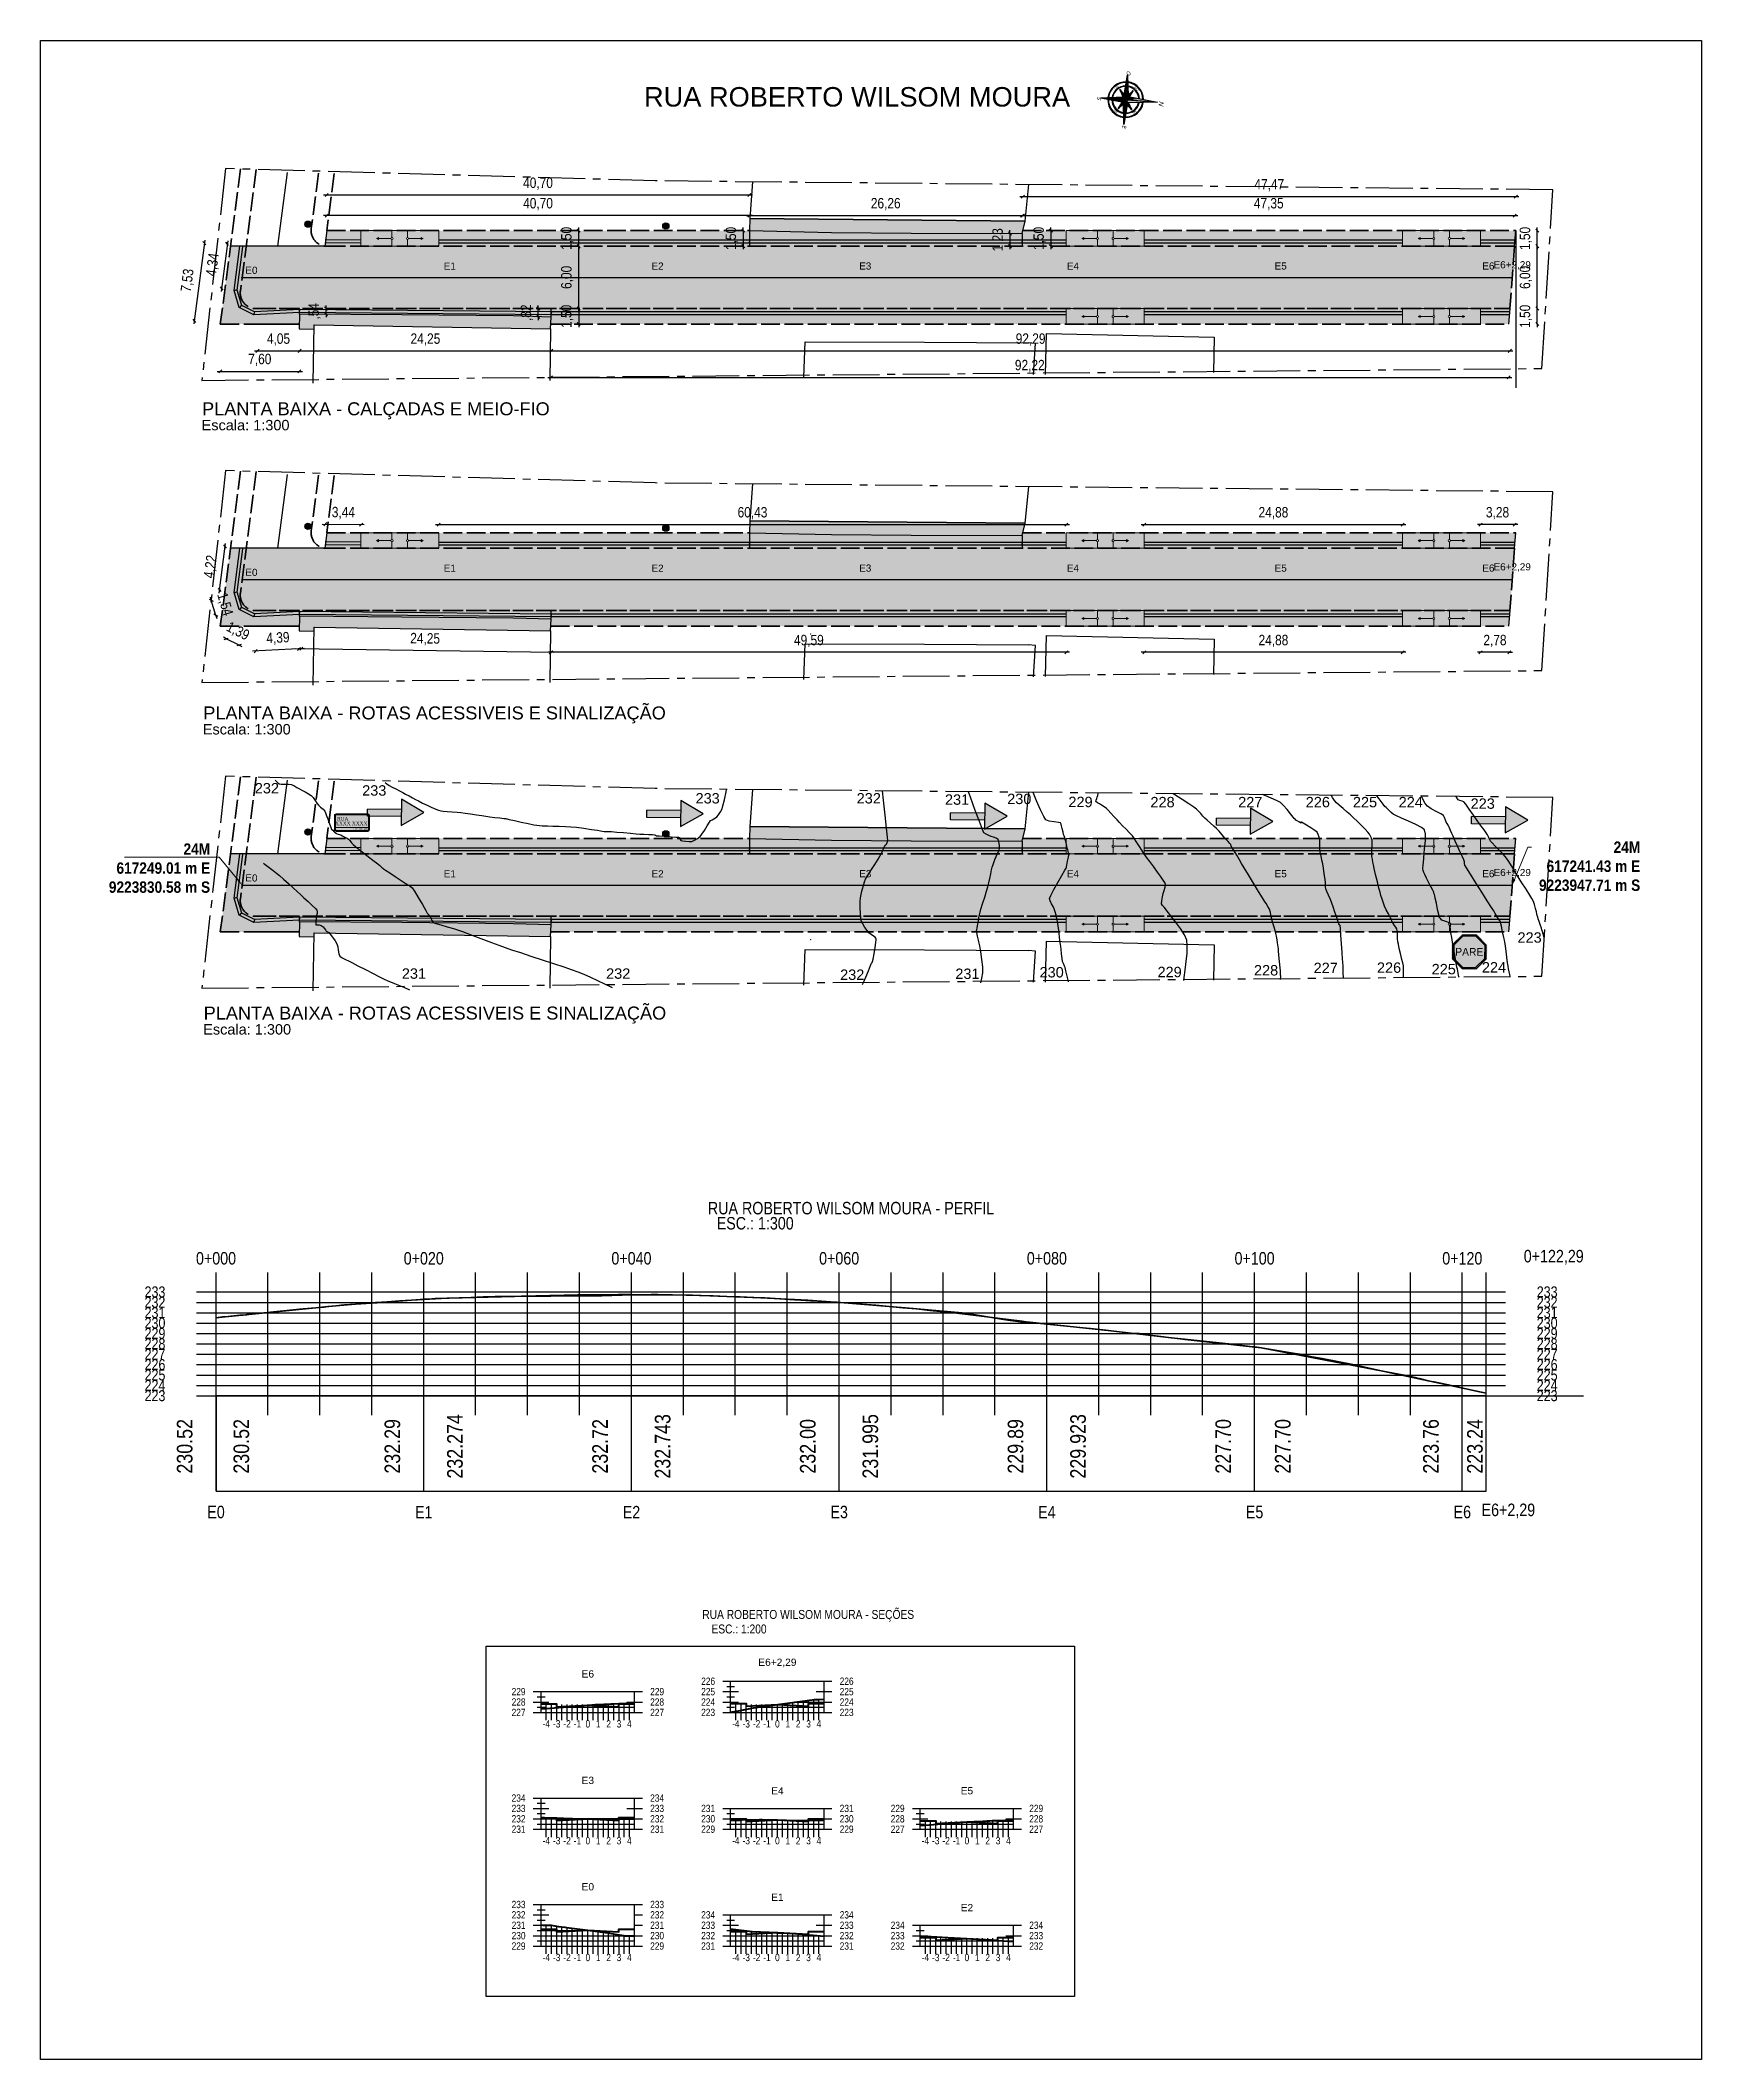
# Model space of a CAD drawing. Header units: feet. Extents: x 203667 to 205527, y 9204857 to 9205156.
# Drawn here: x 205102.5 to 205262.5, y 9204907.3 to 9205101.8 of the extents above; entities that cross this region are included whole.
import ezdxf
from ezdxf import colors
from ezdxf.entities.mleader import LeaderData, LeaderLine
from ezdxf.enums import TextEntityAlignment as Align
from ezdxf.math import Vec2, Vec3

# ---------------------------------------------------------------- set-up
doc = ezdxf.new("R2010")
doc.units = ezdxf.units.FT
doc.header["$LTSCALE"] = 0.3
doc.header["$MEASUREMENT"] = 0
for name, pattern in [('ACAD_ISO02W100', [15, 12, -3]), ('CENTER2', [1.125, 0.75, -0.125, 0.125, -0.125]), ('CONTINUO', [0])]:
    doc.linetypes.add(name, pattern=pattern)
for name, color, linetype in [('_EIXO PROJETADO', 2, 'Continuous'), ('C-ROAD-CNTR-N', 92, 'Continuous'), ('C-ROAD-PROF-GRID-MAJR', 8, 'Continuous'), ('C-ROAD-PROF-GRID-MINR', 8, 'Continuous'), ('C-ROAD-PROF-TEXT', 7, 'Continuous'), ('C-ROAD-PROF-TICK', 7, 'Continuous'), ('C-ROAD-PROF-TITL', 7, 'Continuous'), ('C-ROAD-PROF-TTLB', 5, 'Continuous'), ('C-ROAD-SCTN-GRID', 7, 'Continuous'), ('C-ROAD-SCTN-TEXT', 7, 'Continuous'), ('C-ROAD-SCTN-TICK', 7, 'Continuous'), ('C-ROAD-SCTN-TITL', 92, 'Continuous'), ('C-ROAD-STAN', 11, 'Continuous'), ('C1-HM-CURVA_INTERMEDIARIA', 3, 'Continuous'), ('C1-HM-CURVA_MESTRA', 5, 'Continuous'), ('CALÇADA', 3, 'Continuous'), ('Calçada Projetada', 20, 'Continuous'), ('cotas1', 7, 'Continuous'), ('Edificação Existente', 1, 'Continuous'), ('Estacas', 7, 'CONTINUO'), ('F-HZ-ESTACA', 98, 'Continuous'), ('NORTE', 7, 'Continuous'), ('Pavimento projetado', 51, 'Continuous'), ('PONTOS_SUBSTITUIDOS', 7, 'Continuous'), ('Poste e Rede Elétrica', 6, 'Continuous'), ('SINALIZACAO', 1, 'Continuous'), ('TEXTOS', 7, 'Continuous')]:
    doc.layers.add(name, color=color, linetype=linetype)
for name, color, linetype, lineweight in [('Alvenaria de 1 Vez', 6, 'ACAD_ISO02W100', 35), ('C-ROAD-PROF', 1, 'Continuous', 35), ('Cotas Acessibilidade', 5, 'Continuous', 25), ('Cotas Calçadas', 7, 'Continuous', 25), ('Detalhe 2', 1, 'Continuous', 18), ('MEIO FIO PROJETADO', 7, 'ACAD_ISO02W100', 35), ('MURETA', 7, 'Continuous', 0), ('PENA015', 1, 'Continuous', 15)]:
    doc.layers.add(name, color=color, linetype=linetype, lineweight=lineweight)
doc.styles.add('Arial', font='arial.ttf')
doc.styles.add('COTAS', font='ariblk.ttf', dxfattribs={"width": 0.75})
doc.styles.add('PONTOS_DADOS', font='BOOKOS.TTF')
doc.styles.add('Roman', font='arial.ttf', dxfattribs={"height": 2})
doc.styles.add('SUPERFRENCH', font='SUF_____.pfb', dxfattribs={"oblique": 15, "height": 2})
doc.styles.add('TARCISIO', font='swissci.ttf')
doc.linetypes.add('FENCELINE2', pattern='A,0.25,-0.1,[132,ltypeshp.shx,S=0.1,R=0,X=-0.1,Y=0],-0.1,1', length=1.45)
doc.dimstyles.new('Cota Alvenaria', dxfattribs={"dimtxt": 1, "dimasz": 0.3, "dimexe": 1, "dimexo": 1, "dimgap": 0.5, "dimtad": 1, "dimzin": 4, "dimtxsty": 'TARCISIO', "dimblk": 'OBLIQUE', "dimcen": -2, "dimdle": 0.3, "dimse1": 1, "dimse2": 1, "dimclrd": 256, "dimclre": 256, "dimclrt": 6, "dimadec": 0, "dimazin": 0, "dimtfac": 1, "dimtix": 1, "dimtmove": 0, "dimatfit": 3, "dimldrblk": 'DOT', "dimfxl": 1, "dimlwd": -1, "dimlwe": -1, "dimarcsym": 0})
doc.dimstyles.new('Cota Calçadas', dxfattribs={"dimtxt": 1, "dimasz": 0.3, "dimexe": 1, "dimexo": 1, "dimgap": 0.5, "dimtad": 1, "dimzin": 4, "dimtxsty": 'TARCISIO', "dimblk": 'OBLIQUE', "dimcen": -2, "dimdle": 0.3, "dimse1": 1, "dimse2": 1, "dimclrd": 256, "dimclre": 256, "dimclrt": 256, "dimadec": 0, "dimazin": 0, "dimtfac": 1, "dimtix": 1, "dimtmove": 0, "dimatfit": 3, "dimldrblk": 'DOT', "dimfxl": 1, "dimlwd": -1, "dimlwe": -1, "dimarcsym": 0})
doc.dimstyles.new('Cota Piso Tatil', dxfattribs={"dimtxt": 1, "dimasz": 0.3, "dimexe": 1, "dimexo": 1, "dimgap": 0.5, "dimtad": 1, "dimzin": 4, "dimtxsty": 'TARCISIO', "dimblk": 'OBLIQUE', "dimcen": -2, "dimdle": 0.3, "dimse1": 1, "dimse2": 1, "dimclrd": 256, "dimclre": 256, "dimclrt": 5, "dimadec": 0, "dimazin": 0, "dimtfac": 1, "dimtix": 1, "dimtmove": 0, "dimatfit": 3, "dimldrblk": 'DOT', "dimfxl": 1, "dimlwd": -1, "dimlwe": -1, "dimarcsym": 0})

msp = doc.modelspace()

# ---------------------------------------------------------------- texts
at = {"linetype": 'Continuous', "style": 'Roman'}
for s, height, p in [('PLANTA BAIXA - CALÇADAS E MEIO-FIO', 1.25, (205118.112, 9205065.688)), ('Escala: 1:300', 1, (205118.067, 9205064.242)), ('PLANTA BAIXA - ROTAS ACESSIVEIS E SINALIZAÇÃO', 1.25, (205118.229, 9205036.397)), ('Escala: 1:300', 1, (205118.183, 9205034.951)), ('PLANTA BAIXA - ROTAS ACESSIVEIS E SINALIZAÇÃO', 1.25, (205118.266, 9205007.496)), ('Escala: 1:300', 1, (205118.22, 9205006.05))]:
    msp.add_text(s, height=height, dxfattribs=at).set_placement(p)
at = {"linetype": 'Continuous', "insert": (205160.662, 9205097.295), "char_height": 1.875, "attachment_point": 1, "style": 'Roman'}
msp.add_mtext_dynamic_manual_height_columns('RUA ROBERTO WILSOM MOURA', width=41.99428, gutter_width=10, heights=[0], dxfattribs=at)
at = {"layer": 'C-ROAD-PROF-TEXT', "color": 7, "linetype": 'Continuous', "lineweight": -3, "char_height": 1.2, "attachment_point": 8, "line_spacing_factor": 1.2, "style": 'TARCISIO'}
for s, insert in [('0+000', (205119.456, 9204983.885)), ('0+020', (205139.456, 9204983.885)), ('0+040', (205159.456, 9204983.885)), ('0+060', (205179.456, 9204983.885)), ('0+080', (205199.456, 9204983.885)), ('0+100', (205219.456, 9204983.885)), ('0+120', (205239.456, 9204983.885)), ('0+122,29', (205248.26, 9204983.885)), ('E0', (205119.456, 9204959.451)), ('E1', (205139.456, 9204959.451)), ('E2', (205159.456, 9204959.451)), ('E3', (205179.456, 9204959.451)), ('E4', (205199.456, 9204959.451)), ('E5', (205219.456, 9204959.451)), ('E6', (205239.456, 9204959.451)), ('E6+2,29', (205243.893, 9204959.451))]:
    msp.add_mtext(s, dxfattribs=dict(at, insert=insert))
at = {"layer": 'C-ROAD-PROF-TEXT', "color": 7, "linetype": 'Continuous', "lineweight": -3, "char_height": 1.05, "style": 'TARCISIO'}
for s, insert, attachment_point in [('233', (205114.581, 9204981.26), 6), ('233', (205246.624, 9204981.26), 4), ('232', (205114.581, 9204980.26), 6), ('231', (205114.581, 9204979.26), 6), ('232', (205246.624, 9204980.26), 4), ('231', (205246.624, 9204979.26), 4), ('230', (205114.581, 9204978.26), 6), ('229', (205114.581, 9204977.26), 6), ('230', (205246.624, 9204978.26), 4), ('229', (205246.624, 9204977.26), 4), ('228', (205114.581, 9204976.26), 6), ('227', (205114.581, 9204975.26), 6), ('228', (205246.624, 9204976.26), 4), ('227', (205246.624, 9204975.26), 4), ('226', (205114.581, 9204974.26), 6), ('225', (205114.581, 9204973.26), 6), ('226', (205246.624, 9204974.26), 4), ('225', (205246.624, 9204973.26), 4), ('224', (205114.581, 9204972.26), 6), ('223', (205114.581, 9204971.26), 6), ('224', (205246.624, 9204972.26), 4), ('223', (205246.624, 9204971.26), 4)]:
    msp.add_mtext(s, dxfattribs=dict(at, insert=insert, attachment_point=attachment_point))
at = {"layer": 'C-ROAD-PROF-TEXT', "color": 1, "linetype": 'Continuous', "lineweight": -3, "char_height": 1.5, "attachment_point": 8, "rotation": 90, "style": 'TARCISIO'}
for s, insert in [('230.52', (205117.206, 9204966.393)), ('232.29', (205137.206, 9204966.393)), ('232.72', (205157.206, 9204966.393)), ('232.00', (205177.206, 9204966.393)), ('229.89', (205197.206, 9204966.393)), ('227.70', (205217.206, 9204966.393)), ('223.76', (205237.206, 9204966.393))]:
    msp.add_mtext(s, dxfattribs=dict(at, insert=insert))
at = {"layer": 'C-ROAD-PROF-TEXT', "color": 5, "linetype": 'Continuous', "lineweight": -3, "char_height": 1.5, "attachment_point": 2, "rotation": 90, "style": 'TARCISIO'}
for s, insert in [('230.52', (205121.14, 9204966.393)), ('232.274', (205141.706, 9204966.393)), ('232.743', (205161.706, 9204966.393)), ('231.995', (205181.706, 9204966.393)), ('229.923', (205201.706, 9204966.393)), ('227.70', (205221.417, 9204966.393)), ('223.24', (205239.916, 9204966.393))]:
    msp.add_mtext(s, dxfattribs=dict(at, insert=insert))
at = {"layer": 'C-ROAD-PROF-TITL', "color": 7, "linetype": 'Continuous', "lineweight": -3, "attachment_point": 8, "line_spacing_factor": 1.2, "style": 'TARCISIO'}
for s, insert, char_height in [('RUA ROBERTO WILSOM MOURA - PERFIL', (205180.602, 9204988.715), 1.2), ('ESC.: 1:300', (205171.372, 9204987.26), 1.2), ('ESC.: 1:200', (205169.814, 9204948.362), 0.85913)]:
    msp.add_mtext(s, dxfattribs=dict(at, insert=insert, char_height=char_height))
at = {"layer": 'C-ROAD-PROF-TITL', "color": 7, "linetype": 'Continuous', "lineweight": -3, "insert": (205176.477, 9204949.511), "char_height": 0.85913, "width": 19.28157, "attachment_point": 8, "line_spacing_factor": 1.2, "style": 'TARCISIO'}
msp.add_mtext('RUA ROBERTO WILSOM MOURA - SEÇÕES', dxfattribs=at)
at = {"layer": 'C-ROAD-SCTN-TEXT', "color": 7, "linetype": 'Continuous', "lineweight": -3, "char_height": 0.7, "style": 'TARCISIO'}
for s, insert, attachment_point in [('229', (205149.258, 9204942.767), 6), ('229', (205161.258, 9204942.767), 4), ('226', (205167.508, 9204943.767), 6), ('225', (205167.508, 9204942.767), 6), ('226', (205179.508, 9204943.767), 4), ('225', (205179.508, 9204942.767), 4), ('228', (205149.258, 9204941.767), 6), ('227', (205149.258, 9204940.767), 6), ('228', (205161.258, 9204941.767), 4), ('227', (205161.258, 9204940.767), 4), ('224', (205167.508, 9204941.767), 6), ('223', (205167.508, 9204940.767), 6), ('224', (205179.508, 9204941.767), 4), ('223', (205179.508, 9204940.767), 4), ('-4', (205151.258, 9204940.017), 2), ('-3', (205152.258, 9204940.017), 2), ('-2', (205153.258, 9204940.017), 2), ('-1', (205154.258, 9204940.017), 2), ('0', (205155.258, 9204940.017), 2), ('1', (205156.258, 9204940.017), 2), ('2', (205157.258, 9204940.017), 2), ('3', (205158.258, 9204940.017), 2), ('4', (205159.258, 9204940.017), 2), ('-4', (205169.508, 9204940.017), 2), ('-3', (205170.508, 9204940.017), 2), ('-2', (205171.508, 9204940.017), 2), ('-1', (205172.508, 9204940.017), 2), ('0', (205173.508, 9204940.017), 2), ('1', (205174.508, 9204940.017), 2), ('2', (205175.508, 9204940.017), 2), ('3', (205176.508, 9204940.017), 2), ('4', (205177.508, 9204940.017), 2), ('234', (205149.258, 9204932.517), 6), ('234', (205161.258, 9204932.517), 4), ('233', (205149.258, 9204931.517), 6), ('232', (205149.258, 9204930.517), 6), ('233', (205161.258, 9204931.517), 4), ('232', (205161.258, 9204930.517), 4), ('231', (205167.508, 9204931.517), 6), ('230', (205167.508, 9204930.517), 6), ('231', (205179.508, 9204931.517), 4), ('230', (205179.508, 9204930.517), 4), ('229', (205185.758, 9204931.517), 6), ('228', (205185.758, 9204930.517), 6), ('229', (205197.758, 9204931.517), 4), ('228', (205197.758, 9204930.517), 4), ('231', (205149.258, 9204929.517), 6), ('-4', (205151.258, 9204928.767), 2), ('-3', (205152.258, 9204928.767), 2), ('-2', (205153.258, 9204928.767), 2), ('-1', (205154.258, 9204928.767), 2), ('0', (205155.258, 9204928.767), 2), ('1', (205156.258, 9204928.767), 2), ('2', (205157.258, 9204928.767), 2), ('3', (205158.258, 9204928.767), 2), ('4', (205159.258, 9204928.767), 2), ('231', (205161.258, 9204929.517), 4), ('229', (205167.508, 9204929.517), 6), ('-4', (205169.508, 9204928.767), 2), ('-3', (205170.508, 9204928.767), 2), ('-2', (205171.508, 9204928.767), 2), ('-1', (205172.508, 9204928.767), 2), ('0', (205173.508, 9204928.767), 2), ('1', (205174.508, 9204928.767), 2), ('2', (205175.508, 9204928.767), 2), ('3', (205176.508, 9204928.767), 2), ('4', (205177.508, 9204928.767), 2), ('229', (205179.508, 9204929.517), 4), ('227', (205185.758, 9204929.517), 6), ('-4', (205187.758, 9204928.767), 2), ('-3', (205188.758, 9204928.767), 2), ('-2', (205189.758, 9204928.767), 2), ('-1', (205190.758, 9204928.767), 2), ('0', (205191.758, 9204928.767), 2), ('1', (205192.758, 9204928.767), 2), ('2', (205193.758, 9204928.767), 2), ('3', (205194.758, 9204928.767), 2), ('4', (205195.758, 9204928.767), 2), ('227', (205197.758, 9204929.517), 4), ('233', (205149.258, 9204922.267), 6), ('232', (205149.258, 9204921.267), 6), ('233', (205161.258, 9204922.267), 4), ('232', (205161.258, 9204921.267), 4), ('234', (205167.508, 9204921.267), 6), ('234', (205179.508, 9204921.267), 4), ('231', (205149.258, 9204920.267), 6), ('230', (205149.258, 9204919.267), 6), ('231', (205161.258, 9204920.267), 4), ('230', (205161.258, 9204919.267), 4), ('233', (205167.508, 9204920.267), 6), ('232', (205167.508, 9204919.267), 6), ('233', (205179.508, 9204920.267), 4), ('232', (205179.508, 9204919.267), 4), ('234', (205185.758, 9204920.267), 6), ('233', (205185.758, 9204919.267), 6), ('234', (205197.758, 9204920.267), 4), ('233', (205197.758, 9204919.267), 4), ('229', (205149.258, 9204918.267), 6), ('-4', (205151.258, 9204917.517), 2), ('-3', (205152.258, 9204917.517), 2), ('-2', (205153.258, 9204917.517), 2), ('-1', (205154.258, 9204917.517), 2), ('0', (205155.258, 9204917.517), 2), ('1', (205156.258, 9204917.517), 2), ('2', (205157.258, 9204917.517), 2), ('3', (205158.258, 9204917.517), 2), ('4', (205159.258, 9204917.517), 2), ('229', (205161.258, 9204918.267), 4), ('231', (205167.508, 9204918.267), 6), ('-4', (205169.508, 9204917.517), 2), ('-3', (205170.508, 9204917.517), 2), ('-2', (205171.508, 9204917.517), 2), ('-1', (205172.508, 9204917.517), 2), ('0', (205173.508, 9204917.517), 2), ('1', (205174.508, 9204917.517), 2), ('2', (205175.508, 9204917.517), 2), ('3', (205176.508, 9204917.517), 2), ('4', (205177.508, 9204917.517), 2), ('231', (205179.508, 9204918.267), 4), ('232', (205185.758, 9204918.267), 6), ('-4', (205187.758, 9204917.517), 2), ('-3', (205188.758, 9204917.517), 2), ('-2', (205189.758, 9204917.517), 2), ('-1', (205190.758, 9204917.517), 2), ('0', (205191.758, 9204917.517), 2), ('1', (205192.758, 9204917.517), 2), ('2', (205193.758, 9204917.517), 2), ('3', (205194.758, 9204917.517), 2), ('4', (205195.758, 9204917.517), 2), ('232', (205197.758, 9204918.267), 4)]:
    msp.add_mtext(s, dxfattribs=dict(at, insert=insert, attachment_point=attachment_point))
at = {"layer": 'C-ROAD-SCTN-TITL', "color": 92, "linetype": 'Continuous', "lineweight": -3, "char_height": 0.7, "attachment_point": 8, "style": 'TARCISIO'}
for s, insert in [('{\\fArial|b0|i0|c0|p34;E6}', (205155.258, 9204944.116)), ('{\\fArial|b0|i0|c0|p34;E6+2,29}', (205173.508, 9204945.116)), ('{\\fArial|b0|i0|c0|p34;E3}', (205155.258, 9204933.866)), ('{\\fArial|b0|i0|c0|p34;E4}', (205173.508, 9204932.866)), ('{\\fArial|b0|i0|c0|p34;E5}', (205191.758, 9204932.866)), ('{\\fArial|b0|i0|c0|p2;E0}', (205155.258, 9204923.616)), ('{\\fArial|b0|i0|c0|p34;E1}', (205173.508, 9204922.616)), ('{\\fArial|b0|i0|c0|p34;E2}', (205191.758, 9204921.616))]:
    msp.add_mtext(s, dxfattribs=dict(at, insert=insert))
at = {"layer": 'C1-HM-CURVA_INTERMEDIARIA', "linetype": 'Continuous', "lineweight": -3, "style": 'Arial'}
for s, p in [('232', (205123.188, 9205029.273)), ('233', (205133.527, 9205029.059)), ('233', (205165.628, 9205028.302)), ('232', (205181.143, 9205028.302)), ('231', (205189.647, 9205028.178)), ('229', (205201.53, 9205027.949)), ('228', (205209.428, 9205027.935)), ('227', (205217.876, 9205027.935)), ('226', (205224.38, 9205027.935)), ('224', (205233.329, 9205027.935)), ('223', (205240.259, 9205027.789)), ('223', (205244.77, 9205014.897)), ('231', (205137.346, 9205011.42)), ('232', (205157.015, 9205011.42)), ('232', (205179.546, 9205011.315)), ('231', (205190.641, 9205011.406)), ('229', (205210.11, 9205011.573)), ('228', (205219.398, 9205011.738)), ('227', (205225.143, 9205011.966)), ('226', (205231.239, 9205011.996)), ('224', (205241.344, 9205012.025))]:
    msp.add_text(s, height=1, dxfattribs=at).set_placement(p)
at = {"layer": 'C1-HM-CURVA_MESTRA', "linetype": 'Continuous', "lineweight": -3, "style": 'Arial'}
for s, p in [('230', (205195.633, 9205028.245)), ('225', (205228.925, 9205027.935)), ('230', (205198.751, 9205011.549)), ('225', (205236.506, 9205011.851))]:
    msp.add_text(s, height=1, dxfattribs=at).set_placement(p)
at = {"layer": 'F-HZ-ESTACA', "color": 98, "linetype": 'Continuous', "lineweight": -3, "char_height": 0.6858, "attachment_point": 8, "style": 'Arial'}
for s, insert in [('{\\fArial|b0|i0|c0|p2;E1}', (205141.968, 9205079.715)), ('{\\fArial|b0|i0|c0|p2;E2}', (205161.968, 9205079.715)), ('{\\fArial|b0|i0|c0|p2;E3}', (205181.968, 9205079.715)), ('{\\fArial|b0|i0|c0|p2;E4}', (205201.968, 9205079.715)), ('{\\fArial|b0|i0|c0|p2;E5}', (205221.968, 9205079.715)), ('{\\fArial|b0|i0|c0|p2;E6}', (205241.968, 9205079.715)), ('E6+2,29', (205244.261, 9205079.715)), ('{\\fArial|b0|i0|c0|p2;E1}', (205141.968, 9205050.622)), ('{\\fArial|b0|i0|c0|p2;E2}', (205161.968, 9205050.622)), ('{\\fArial|b0|i0|c0|p2;E3}', (205181.968, 9205050.622)), ('{\\fArial|b0|i0|c0|p2;E4}', (205201.968, 9205050.622)), ('{\\fArial|b0|i0|c0|p2;E5}', (205221.968, 9205050.622)), ('{\\fArial|b0|i0|c0|p2;E6}', (205241.968, 9205050.622)), ('E6+2,29', (205244.261, 9205050.622)), ('E6+2,29', (205244.261, 9205021.187)), ('{\\fArial|b0|i0|c0|p2;E1}', (205141.968, 9205021.187)), ('{\\fArial|b0|i0|c0|p2;E2}', (205161.968, 9205021.187)), ('{\\fArial|b0|i0|c0|p2;E3}', (205181.968, 9205021.187)), ('{\\fArial|b0|i0|c0|p2;E4}', (205201.968, 9205021.187)), ('{\\fArial|b0|i0|c0|p2;E5}', (205221.968, 9205021.187)), ('{\\fArial|b0|i0|c0|p2;E6}', (205241.968, 9205021.187))]:
    msp.add_mtext(s, dxfattribs=dict(at, insert=insert))
at = {"layer": 'F-HZ-ESTACA', "color": 98, "linetype": 'Continuous', "lineweight": -3, "char_height": 0.6858, "attachment_point": 8, "rotation": 358.60986, "style": 'Arial'}
for insert in [(205122.856, 9205079.31), (205122.856, 9205050.218), (205122.856, 9205020.783)]:
    msp.add_mtext('{\\fArial|b0|i0|c0|p2;E0}', dxfattribs=dict(at, insert=insert))

# ---------------------------------------------------------------- blocks, each defined once
blk = doc.blocks.new('r150')
at = {"linetype": 'Continuous'}
h = blk.add_hatch(color=4, dxfattribs=at)
h.dxf.hatch_style = 1
edge = h.paths.add_edge_path()
edge.add_arc((0, 0.91), 0.1, 180, 270, ccw=False)
edge.add_line((-0.1, 0.91), (-1.3, 0.91))
edge.add_line((-1.3, 0.91), (-1.3, 0.81))
edge.add_line((-1.3, 0.81), (-1.5, 0.91))
edge.add_line((-1.5, 0.91), (-1.3, 1.01))
edge.add_line((-1.3, 1.01), (-1.3, 0.91))
edge.add_line((-1.3, 0.91), (-0.1, 0.91))
edge.add_arc((0, 0.91), 0.1, 90, 180, ccw=False)
edge.add_line((0, 1.01), (0, 1.65))
edge.add_line((0, 1.65), (-3, 1.65))
edge.add_line((-3, 1.65), (-3, 0.15))
edge.add_line((-3, 0.15), (0, 0.15))
edge.add_line((0, 0.15), (0, 0.81))
edge = h.paths.add_edge_path()
edge.add_arc((1.5, 0.91), 0.1, 180, 270, ccw=False)
edge.add_arc((1.5, 0.91), 0.1, 90, 180, ccw=False)
edge.add_line((1.5, 1.01), (1.5, 1.65))
edge.add_line((1.5, 1.65), (0, 1.65))
edge.add_line((0, 1.65), (0, 1.01))
edge.add_arc((0, 0.91), 0.1, 0, 90, ccw=False)
edge.add_arc((0, 0.91), 0.1, -90, 0, ccw=False)
edge.add_line((0, 0.81), (0, 0.15))
edge.add_line((0, 0.15), (1.5, 0.15))
edge.add_line((1.5, 0.15), (1.5, 0.81))
edge = h.paths.add_edge_path()
edge.add_line((4.5, 1.65), (1.5, 1.65))
edge.add_line((1.5, 1.65), (1.5, 1.01))
edge.add_arc((1.5, 0.91), 0.1, 0, 90, ccw=False)
edge.add_line((1.6, 0.91), (2.8, 0.91))
edge.add_line((2.8, 0.91), (2.8, 1.01))
edge.add_line((2.8, 1.01), (3, 0.91))
edge.add_line((3, 0.91), (2.8, 0.81))
edge.add_line((2.8, 0.81), (2.8, 0.91))
edge.add_line((2.8, 0.91), (1.6, 0.91))
edge.add_arc((1.5, 0.91), 0.1, -90, 0, ccw=False)
edge.add_line((1.5, 0.81), (1.5, 0.15))
edge.add_line((1.5, 0.15), (4.5, 0.15))
edge.add_line((4.5, 0.15), (4.5, 1.65))
at = {"layer": 'PENA015', "color": 7}
for points in [[(-3, 0.15), (-3, 1.65)], [(-3, 1.65), (4.5, 1.65)], [(-3, 0.15), (4.5, 0.15)], [(-1.3, 1.01), (-1.5, 0.91), (-1.3, 0.81)], [(-1.5, 0.91), (-0.1, 0.91)], [(-1.3, 0.81), (-1.3, 1.01)], [(0, 1.01), (0, 1.65)], [(0, 0.15), (0, 0.81)], [(1.5, 1.01), (1.5, 1.65)], [(1.5, 0.81), (1.5, 0.15)], [(1.6, 0.91), (3, 0.91)], [(2.8, 0.81), (2.8, 1.01)], [(2.8, 1.01), (3, 0.91), (2.8, 0.81)], [(4.5, 0.15), (4.5, 1.65)]]:
    blk.add_lwpolyline(points, dxfattribs=at)
for centre in [(0, 0.91), (1.5, 0.91)]:
    blk.add_circle(centre, 0.1, dxfattribs=at)
blk = doc.blocks.new('*U61')
at = {"layer": 'NORTE', "color": 252, "linetype": 'Continuous'}
for points in [[(2.26, 2.25), (1.13, 1.11), (1.32, 1.08)], [(0.24, 2), (0.96, 1.14), (1.13, 1.11)], [(1.16, 0.95), (1.13, 1.11), (0.24, 0.23)], [(1.13, 1.11), (1.16, 0.95), (2.02, 0.22)]]:
    blk.add_solid(points, dxfattribs=at)
blk = doc.blocks.new('*U62')
at = {"layer": 'NORTE', "color": 252, "linetype": 'Continuous'}
for points in [[(0.54, 1.22), (0.92, 1.09), (0.96, 1.14)], [(1.02, 1.7), (1.03, 1.36), (1.09, 1.31)], [(1.32, 1.08), (1.37, 1.02), (1.72, 1.01)], [(1.16, 0.95), (1.1, 0.91), (1.23, 0.52)]]:
    blk.add_solid(points, dxfattribs=at)
blk = doc.blocks.new('*U63')
at = {"layer": 'NORTE', "linetype": 'Continuous'}
for points in [[(1.49, 1.56), (2.26, 2.25), (1.09, 1.31)], [(1.49, 1.56), (1.13, 1.11), (2.26, 2.25)], [(1.49, 1.56), (1.09, 1.31), (1.13, 1.11)]]:
    blk.add_solid(points, dxfattribs=at)
blk = doc.blocks.new('*U64')
at = {"layer": 'NORTE', "linetype": 'Continuous'}
for points in [[(0.24, 2), (1.03, 1.35), (1.03, 1.36)], [(0.24, 2), (1.13, 1.11), (1.03, 1.35)], [(1.13, 1.11), (0.96, 1.14), (0.24, 0.23)], [(0.54, 1.22), (0.96, 1.14), (0.91, 1.2)], [(1.02, 1.7), (1.09, 1.31), (1.14, 1.35)], [(1.03, 1.35), (1.13, 1.11), (1.09, 1.31)], [(1.13, 1.11), (1.37, 1.02), (1.32, 1.08)], [(1.13, 1.11), (2.02, 0.22), (1.37, 1.02)], [(1.36, 1.13), (1.32, 1.08), (1.72, 1.01)], [(1.37, 1.02), (2.02, 0.22), (1.37, 1.02)], [(1.16, 0.94), (1.23, 0.52), (1.22, 0.89)]]:
    blk.add_solid(points, dxfattribs=at)
blk = doc.blocks.new('norte01')
at = {"layer": 'NORTE'}
for p, q in [((-0.1, 0.14), (0, 1.26)), ((0, 1.26), (0.11, 0.16)), ((-1.25, 0), (-0.1, 0.14)), ((0, 0), (-1.25, 0)), ((0.11, 0.16), (1.61, 0)), ((-0.1, -0.14), (0, 0)), ((0, -1.26), (-0.1, -0.14)), ((0.11, -0.16), (0, -1.26)), ((1.61, 0), (0.11, -0.16))]:
    blk.add_line(p, q, dxfattribs=at)
for points in [[(0, 1.26), (0, 0), (-0.1, 0.14)], [(-0.16, 0.13), (-0.1, 0.14), (-0.34, 0.49)], [(0.11, 0.16), (0.34, 0.49), (0.1, 0.24)], [(-0.16, -0.13), (-0.1, -0.14), (-0.34, -0.49)], [(0, -1.26), (0, 0), (-0.1, -0.14)], [(0, 0), (1.61, 0), (0.11, -0.16)], [(0.11, -0.16), (0.34, -0.49), (0.1, -0.24)]]:
    blk.add_lwpolyline(points, close=True, dxfattribs=at)
for points in [[(0, 1.26), (0, 0)], [(-1.25, 0), (1.61, 0)], [(-1.25, 0), (1.61, 0)], [(-1.25, 0), (-0.1, -0.14)], [(0, 0), (-0.34, 0.49)], [(-0.34, 0.49), (-0.16, 0.13)], [(-0.34, 0.49), (-0.09, 0.22)], [(0, 0), (0.34, 0.49)], [(0.34, 0.49), (0.1, 0.24)], [(0.34, 0.49), (0.17, 0.16)], [(0, 0), (-0.34, -0.49)], [(-0.34, -0.49), (-0.16, -0.13)], [(-0.34, -0.49), (-0.09, -0.22)], [(0, -1.26), (0, 0)], [(0, 0), (0.34, -0.49)], [(0.34, -0.49), (0.1, -0.24)], [(0.34, -0.49), (0.17, -0.16)]]:
    blk.add_lwpolyline(points, dxfattribs=at)
for radius, start, end in [(0.9, 92.0213, 177.3619), (0.871, 92.2575, 177.0455), (0.697, 94.0924, 174.5827), (0.668, 94.4924, 174.0444), (0.9, 4.9431, 87.6111), (0.871, 5.3202, 87.3318), (0.697, 8.261, 85.1591), (0.668, 8.9053, 84.6848), (0.9, 182.6381, 267.9787), (0.871, 182.9545, 267.7425), (0.697, 185.4173, 265.9076), (0.668, 185.9556, 265.5076), (0.871, 272.6682, 354.6798), (0.9, 272.3889, 355.0569), (0.668, 275.3152, 351.0947), (0.697, 274.8409, 351.739)]:
    blk.add_arc((0, 0), radius, start, end, dxfattribs=at)
at = {"layer": 'NORTE', "color": 254, "linetype": 'Continuous', "rotation": 314.9999999999994}
for name in ['*U61', '*U62']:
    blk.add_blockref(name, (-1.58, 0.01), dxfattribs=at)
at = {"layer": 'NORTE', "linetype": 'Continuous', "rotation": 314.9999999999994}
for name in ['*U64', '*U63']:
    blk.add_blockref(name, (-1.58, 0.01), dxfattribs=at)
at = {"layer": 'NORTE', "style": 'SUPERFRENCH', "oblique": 15}
for s, height, rotation, p in [('O', 0.192, 270, (-0.05, 1.46)), ('S', 0.192, 270, (-1.44, 0.06)), ('SO', 0.12, 225, (-0.46, 0.72)), ('NO', 0.12, 315, (0.36, 0.65)), ('N', 0.24, 270, (1.68, 0.07)), ('SE', 0.12, 315, (-0.59, -0.58)), ('NE', 0.12, 225, (0.54, -0.47)), ('E', 0.192, 270, (-0.06, -1.29))]:
    blk.add_text(s, height=height, rotation=rotation, dxfattribs=at).set_placement(p)
blk = doc.blocks.new('_Oblique')
at = {"layer": 'cotas1', "color": 0, "lineweight": -2}
blk.add_line((-0.5, -0.5), (0.5, 0.5), dxfattribs=at)
blk = doc.blocks.new('*D436')
at = {"layer": 'Cotas Calçadas', "transparency": 16777216}
blk.add_line((205120.58, 9205082.5), (205119.94, 9205077.6), dxfattribs=at)
at = {"layer": 'Defpoints', "color": 0, "transparency": 16777216}
for p in [(205122.36, 9205081.97), (205119.98, 9205077.9), (205121.8, 9205077.66)]:
    blk.add_point(p, dxfattribs=at)
at = {"layer": 'Cotas Calçadas', "transparency": 16777216, "xscale": 0.3, "yscale": 0.3, "zscale": 0.3}
for p, rotation in [((205120.54, 9205082.2), 82.59262851647398), ((205119.98, 9205077.9), 262.592628516474)]:
    blk.add_blockref('_Oblique', p, dxfattribs=dict(at, rotation=rotation))
at = {"layer": 'Cotas Calçadas', "transparency": 16777216, "insert": (205119.18, 9205080.19), "char_height": 1, "attachment_point": 5, "rotation": 82.5926, "style": 'TARCISIO'}
blk.add_mtext('4,34', dxfattribs=at)
blk = doc.blocks.new('_Dot')
at = {"color": 0, "linetype": 'ByBlock', "lineweight": -2}
blk.add_line((-0.5, 0), (-1, 0), dxfattribs=at)
at = {"color": 0, "linetype": 'ByBlock', "const_width": 0.5}
blk.add_lwpolyline([(-0.25, 0, 1), (0.25, 0, 1)], format="xyb", close=True, dxfattribs=at)
blk = doc.blocks.new('*D437')
at = {"layer": 'Cotas Calçadas', "transparency": 16777216}
for p, q in [((205246.68, 9205075.97), (205246.68, 9205076.27)), ((205246.68, 9205074.47), (205246.68, 9205075.97)), ((205246.68, 9205074.47), (205246.68, 9205074.17))]:
    blk.add_line(p, q, dxfattribs=at)
at = {"layer": 'Defpoints', "color": 0, "transparency": 16777216}
for p in [(205243.92, 9205075.97), (205246.68, 9205075.97), (205243.92, 9205074.47)]:
    blk.add_point(p, dxfattribs=at)
at = {"layer": 'Cotas Calçadas', "transparency": 16777216, "xscale": 0.3, "yscale": 0.3, "zscale": 0.3}
for p, rotation in [((205246.68, 9205075.97), 270), ((205246.68, 9205074.47), 90)]:
    blk.add_blockref('_Oblique', p, dxfattribs=dict(at, rotation=rotation))
at = {"layer": 'Cotas Calçadas', "transparency": 16777216, "insert": (205245.58, 9205075.22), "char_height": 1, "attachment_point": 5, "rotation": 90, "style": 'TARCISIO'}
blk.add_mtext('1,50', dxfattribs=at)
blk = doc.blocks.new('*D438')
at = {"layer": 'Cotas Calçadas', "transparency": 16777216}
blk.add_line((205246.68, 9205075.67), (205246.68, 9205082.27), dxfattribs=at)
at = {"layer": 'Defpoints', "color": 0, "transparency": 16777216}
for p in [(205244.03, 9205081.97), (205246.68, 9205081.97), (205244.03, 9205075.97)]:
    blk.add_point(p, dxfattribs=at)
at = {"layer": 'Cotas Calçadas', "transparency": 16777216, "xscale": 0.3, "yscale": 0.3, "zscale": 0.3}
for p, rotation in [((205246.68, 9205081.97), 90), ((205246.68, 9205075.97), 270)]:
    blk.add_blockref('_Oblique', p, dxfattribs=dict(at, rotation=rotation))
at = {"layer": 'Cotas Calçadas', "transparency": 16777216, "insert": (205245.58, 9205078.97), "char_height": 1, "attachment_point": 5, "rotation": 90, "style": 'TARCISIO'}
blk.add_mtext('6,00', dxfattribs=at)
blk = doc.blocks.new('*D439')
at = {"layer": 'Cotas Calçadas', "transparency": 16777216}
for p, q in [((205246.68, 9205083.47), (205246.68, 9205083.77)), ((205246.68, 9205081.97), (205246.68, 9205083.47)), ((205246.68, 9205081.97), (205246.68, 9205081.67))]:
    blk.add_line(p, q, dxfattribs=at)
at = {"layer": 'Defpoints', "color": 0, "transparency": 16777216}
for p in [(205244.49, 9205083.47), (205246.68, 9205083.47), (205244.49, 9205081.97)]:
    blk.add_point(p, dxfattribs=at)
at = {"layer": 'Cotas Calçadas', "transparency": 16777216, "xscale": 0.3, "yscale": 0.3, "zscale": 0.3}
for p, rotation in [((205246.68, 9205083.47), 270), ((205246.68, 9205081.97), 90)]:
    blk.add_blockref('_Oblique', p, dxfattribs=dict(at, rotation=rotation))
at = {"layer": 'Cotas Calçadas', "transparency": 16777216, "insert": (205245.58, 9205082.72), "char_height": 1, "attachment_point": 5, "rotation": 90, "style": 'TARCISIO'}
blk.add_mtext('1,50', dxfattribs=at)
blk = doc.blocks.new('*D440')
at = {"layer": 'Cotas Calçadas', "transparency": 16777216}
blk.add_line((205154.38, 9205075.67), (205154.38, 9205082.27), dxfattribs=at)
at = {"layer": 'Defpoints', "color": 0, "transparency": 16777216}
for p in [(205151.74, 9205081.97), (205154.38, 9205081.97), (205151.74, 9205075.97)]:
    blk.add_point(p, dxfattribs=at)
at = {"layer": 'Cotas Calçadas', "transparency": 16777216, "xscale": 0.3, "yscale": 0.3, "zscale": 0.3}
for p, rotation in [((205154.38, 9205081.97), 90), ((205154.38, 9205075.97), 270)]:
    blk.add_blockref('_Oblique', p, dxfattribs=dict(at, rotation=rotation))
at = {"layer": 'Cotas Calçadas', "transparency": 16777216, "insert": (205153.28, 9205078.97), "char_height": 1, "attachment_point": 5, "rotation": 90, "style": 'TARCISIO'}
blk.add_mtext('6,00', dxfattribs=at)
blk = doc.blocks.new('*D441')
at = {"layer": 'Cotas Calçadas', "transparency": 16777216}
for p, q in [((205154.38, 9205075.97), (205154.38, 9205076.27)), ((205154.38, 9205075.97), (205154.38, 9205074.47)), ((205154.38, 9205074.47), (205154.38, 9205074.17))]:
    blk.add_line(p, q, dxfattribs=at)
at = {"layer": 'Defpoints', "color": 0, "transparency": 16777216}
for p in [(205154.38, 9205075.97), (205154.38, 9205074.47), (205154.38, 9205074.47)]:
    blk.add_point(p, dxfattribs=at)
at = {"layer": 'Cotas Calçadas', "transparency": 16777216, "xscale": 0.3, "yscale": 0.3, "zscale": 0.3}
for p, rotation in [((205154.38, 9205075.97), 270), ((205154.38, 9205074.47), 90)]:
    blk.add_blockref('_Oblique', p, dxfattribs=dict(at, rotation=rotation))
at = {"layer": 'Cotas Calçadas', "transparency": 16777216, "insert": (205153.28, 9205075.22), "char_height": 1, "attachment_point": 5, "rotation": 90, "style": 'TARCISIO'}
blk.add_mtext('1,50', dxfattribs=at)
blk = doc.blocks.new('*D442')
at = {"layer": 'Cotas Calçadas', "transparency": 16777216}
for p, q in [((205154.38, 9205083.47), (205154.38, 9205083.77)), ((205154.38, 9205081.97), (205154.38, 9205083.47)), ((205154.38, 9205081.97), (205154.38, 9205081.67))]:
    blk.add_line(p, q, dxfattribs=at)
at = {"layer": 'Defpoints', "color": 0, "transparency": 16777216}
for p in [(205154.38, 9205083.47), (205154.38, 9205083.47), (205154.38, 9205081.97)]:
    blk.add_point(p, dxfattribs=at)
at = {"layer": 'Cotas Calçadas', "transparency": 16777216, "xscale": 0.3, "yscale": 0.3, "zscale": 0.3}
for p, rotation in [((205154.38, 9205083.47), 270), ((205154.38, 9205081.97), 90)]:
    blk.add_blockref('_Oblique', p, dxfattribs=dict(at, rotation=rotation))
at = {"layer": 'Cotas Calçadas', "transparency": 16777216, "insert": (205153.28, 9205082.72), "char_height": 1, "attachment_point": 5, "rotation": 90, "style": 'TARCISIO'}
blk.add_mtext('1,50', dxfattribs=at)
blk = doc.blocks.new('*D443')
at = {"layer": 'Cotas Calçadas', "transparency": 16777216}
for p, q in [((205170.22, 9205083.47), (205170.22, 9205083.77)), ((205170.22, 9205083.47), (205170.22, 9205081.97)), ((205170.22, 9205081.97), (205170.22, 9205081.67))]:
    blk.add_line(p, q, dxfattribs=at)
at = {"layer": 'Defpoints', "color": 0, "transparency": 16777216}
for p in [(205170.81, 9205083.47), (205170.22, 9205081.97), (205170.81, 9205081.97)]:
    blk.add_point(p, dxfattribs=at)
at = {"layer": 'Cotas Calçadas', "transparency": 16777216, "xscale": 0.3, "yscale": 0.3, "zscale": 0.3}
for p, rotation in [((205170.22, 9205083.47), 270), ((205170.22, 9205081.97), 90)]:
    blk.add_blockref('_Oblique', p, dxfattribs=dict(at, rotation=rotation))
at = {"layer": 'Cotas Calçadas', "transparency": 16777216, "insert": (205169.12, 9205082.72), "char_height": 1, "attachment_point": 5, "rotation": 90, "style": 'TARCISIO'}
blk.add_mtext('1,50', dxfattribs=at)
blk = doc.blocks.new('*D444')
at = {"layer": 'Cotas Calçadas', "transparency": 16777216}
for p, q in [((205195.9, 9205083.2), (205195.9, 9205083.5)), ((205195.9, 9205083.2), (205195.9, 9205081.97)), ((205195.9, 9205081.97), (205195.9, 9205081.67))]:
    blk.add_line(p, q, dxfattribs=at)
at = {"layer": 'Defpoints', "color": 0, "transparency": 16777216}
for p in [(205197.08, 9205083.2), (205195.9, 9205081.97), (205197.08, 9205081.97)]:
    blk.add_point(p, dxfattribs=at)
at = {"layer": 'Cotas Calçadas', "transparency": 16777216, "xscale": 0.3, "yscale": 0.3, "zscale": 0.3}
for p, rotation in [((205195.9, 9205083.2), 270), ((205195.9, 9205081.97), 90)]:
    blk.add_blockref('_Oblique', p, dxfattribs=dict(at, rotation=rotation))
at = {"layer": 'Cotas Calçadas', "transparency": 16777216, "insert": (205194.8, 9205082.59), "char_height": 1, "attachment_point": 5, "rotation": 90, "style": 'TARCISIO'}
blk.add_mtext('1,23', dxfattribs=at)
blk = doc.blocks.new('*D445')
at = {"layer": 'Cotas Calçadas', "transparency": 16777216}
for p, q in [((205199.84, 9205083.47), (205199.84, 9205083.77)), ((205199.84, 9205083.47), (205199.84, 9205081.97)), ((205199.84, 9205081.97), (205199.84, 9205081.67))]:
    blk.add_line(p, q, dxfattribs=at)
at = {"layer": 'Defpoints', "color": 0, "transparency": 16777216}
for p in [(205197.14, 9205083.47), (205197.14, 9205081.97), (205199.84, 9205081.97)]:
    blk.add_point(p, dxfattribs=at)
at = {"layer": 'Cotas Calçadas', "transparency": 16777216, "xscale": 0.3, "yscale": 0.3, "zscale": 0.3}
for p, rotation in [((205199.84, 9205083.47), 270), ((205199.84, 9205081.97), 90)]:
    blk.add_blockref('_Oblique', p, dxfattribs=dict(at, rotation=rotation))
at = {"layer": 'Cotas Calçadas', "transparency": 16777216, "insert": (205198.75, 9205082.72), "char_height": 1, "attachment_point": 5, "rotation": 90, "style": 'TARCISIO'}
blk.add_mtext('1,50', dxfattribs=at)
blk = doc.blocks.new('*D228')
at = {"layer": 'Cotas Calçadas', "transparency": 16777216}
blk.add_line((205171.11, 9205084.92), (205129.82, 9205084.92), dxfattribs=at)
at = {"layer": 'Defpoints', "color": 0, "transparency": 16777216}
for p in [(205130.12, 9205084.92), (205130.12, 9205081.97), (205170.81, 9205081.97)]:
    blk.add_point(p, dxfattribs=at)
at = {"layer": 'Cotas Calçadas', "transparency": 16777216, "xscale": 0.3, "yscale": 0.3, "zscale": 0.3}
for p, rotation in [((205130.12, 9205084.92), 179.9999999973776), ((205170.81, 9205084.92), 359.9999999973776)]:
    blk.add_blockref('_Oblique', p, dxfattribs=dict(at, rotation=rotation))
at = {"layer": 'Cotas Calçadas', "transparency": 16777216, "insert": (205150.46, 9205086.02), "char_height": 1, "attachment_point": 5, "rotation": 360, "style": 'TARCISIO'}
blk.add_mtext('40,70', dxfattribs=at)
blk = doc.blocks.new('*D229')
at = {"layer": 'Cotas Calçadas', "transparency": 16777216}
blk.add_line((205170.51, 9205084.92), (205197.38, 9205084.92), dxfattribs=at)
at = {"layer": 'Defpoints', "color": 0, "transparency": 16777216}
for p in [(205197.08, 9205084.92), (205170.81, 9205081.97), (205197.08, 9205081.97)]:
    blk.add_point(p, dxfattribs=at)
at = {"layer": 'Cotas Calçadas', "transparency": 16777216, "xscale": 0.3, "yscale": 0.3, "zscale": 0.3, "rotation": 180}
blk.add_blockref('_Oblique', (205170.81, 9205084.92), dxfattribs=at)
at = {"layer": 'Cotas Calçadas', "transparency": 16777216, "xscale": 0.3, "yscale": 0.3, "zscale": 0.3}
blk.add_blockref('_Oblique', (205197.08, 9205084.92), dxfattribs=at)
at = {"layer": 'Cotas Calçadas', "transparency": 16777216, "insert": (205183.94, 9205086.02), "char_height": 1, "attachment_point": 5, "style": 'TARCISIO'}
blk.add_mtext('26,26', dxfattribs=at)
blk = doc.blocks.new('*D230')
at = {"layer": 'Cotas Calçadas', "transparency": 16777216}
blk.add_line((205196.84, 9205084.92), (205244.79, 9205084.92), dxfattribs=at)
at = {"layer": 'Defpoints', "color": 0, "transparency": 16777216}
for p in [(205244.49, 9205084.92), (205197.14, 9205081.97), (205244.49, 9205081.97)]:
    blk.add_point(p, dxfattribs=at)
at = {"layer": 'Cotas Calçadas', "transparency": 16777216, "xscale": 0.3, "yscale": 0.3, "zscale": 0.3, "rotation": 180}
blk.add_blockref('_Oblique', (205197.14, 9205084.92), dxfattribs=at)
at = {"layer": 'Cotas Calçadas', "transparency": 16777216, "xscale": 0.3, "yscale": 0.3, "zscale": 0.3}
blk.add_blockref('_Oblique', (205244.49, 9205084.92), dxfattribs=at)
at = {"layer": 'Cotas Calçadas', "transparency": 16777216, "insert": (205220.82, 9205086.02), "char_height": 1, "attachment_point": 5, "style": 'TARCISIO'}
blk.add_mtext('47,35', dxfattribs=at)
blk = doc.blocks.new('*D446')
at = {"layer": 'Cotas Calçadas', "transparency": 16777216}
for p, q in [((205130.05, 9205075.97), (205130.05, 9205076.27)), ((205130.05, 9205075.43), (205130.05, 9205075.97)), ((205130.05, 9205075.43), (205130.05, 9205075.13))]:
    blk.add_line(p, q, dxfattribs=at)
at = {"layer": 'Defpoints', "color": 0, "transparency": 16777216}
for p in [(205127.5, 9205075.97), (205127.5, 9205075.43), (205130.05, 9205075.97)]:
    blk.add_point(p, dxfattribs=at)
at = {"layer": 'Cotas Calçadas', "transparency": 16777216, "xscale": 0.3, "yscale": 0.3, "zscale": 0.3}
for p, rotation in [((205130.05, 9205075.97), 270), ((205130.05, 9205075.43), 90)]:
    blk.add_blockref('_Oblique', p, dxfattribs=dict(at, rotation=rotation))
at = {"layer": 'Cotas Calçadas', "transparency": 16777216, "insert": (205128.95, 9205075.7), "char_height": 1, "attachment_point": 5, "rotation": 90, "style": 'TARCISIO'}
blk.add_mtext(',54', dxfattribs=at)
blk = doc.blocks.new('*D447')
at = {"layer": 'Cotas Calçadas', "transparency": 16777216}
for p, q in [((205150.49, 9205075.97), (205150.49, 9205076.27)), ((205150.49, 9205075.15), (205150.49, 9205075.97)), ((205150.49, 9205075.15), (205150.49, 9205074.85))]:
    blk.add_line(p, q, dxfattribs=at)
at = {"layer": 'Defpoints', "color": 0, "transparency": 16777216}
for p in [(205150.49, 9205075.97), (205151.74, 9205075.97), (205151.74, 9205075.15)]:
    blk.add_point(p, dxfattribs=at)
at = {"layer": 'Cotas Calçadas', "transparency": 16777216, "xscale": 0.3, "yscale": 0.3, "zscale": 0.3}
for p, rotation in [((205150.49, 9205075.97), 270), ((205150.49, 9205075.15), 90)]:
    blk.add_blockref('_Oblique', p, dxfattribs=dict(at, rotation=rotation))
at = {"layer": 'Cotas Calçadas', "transparency": 16777216, "insert": (205149.39, 9205075.56), "char_height": 1, "attachment_point": 5, "rotation": 90, "style": 'TARCISIO'}
blk.add_mtext(',82', dxfattribs=at)
blk = doc.blocks.new('*D448')
at = {"layer": 'Cotas Calçadas', "transparency": 16777216}
blk.add_line((205123.15, 9205071.89), (205127.8, 9205071.89), dxfattribs=at)
at = {"layer": 'Defpoints', "color": 0, "transparency": 16777216}
for p in [(205123.45, 9205075.97), (205127.5, 9205075.97), (205127.5, 9205071.89)]:
    blk.add_point(p, dxfattribs=at)
at = {"layer": 'Cotas Calçadas', "transparency": 16777216, "xscale": 0.3, "yscale": 0.3, "zscale": 0.3, "rotation": 180}
blk.add_blockref('_Oblique', (205123.45, 9205071.89), dxfattribs=at)
at = {"layer": 'Cotas Calçadas', "transparency": 16777216, "xscale": 0.3, "yscale": 0.3, "zscale": 0.3}
blk.add_blockref('_Oblique', (205127.5, 9205071.89), dxfattribs=at)
at = {"layer": 'Cotas Calçadas', "transparency": 16777216, "insert": (205125.47, 9205072.98), "char_height": 1, "attachment_point": 5, "style": 'TARCISIO'}
blk.add_mtext('4,05', dxfattribs=at)
blk = doc.blocks.new('*D231')
at = {"layer": 'Cotas Calçadas', "transparency": 16777216}
blk.add_line((205127.2, 9205071.89), (205152.04, 9205071.89), dxfattribs=at)
at = {"layer": 'Defpoints', "color": 0, "transparency": 16777216}
for p in [(205127.5, 9205075.97), (205151.74, 9205075.97), (205151.74, 9205071.89)]:
    blk.add_point(p, dxfattribs=at)
at = {"layer": 'Cotas Calçadas', "transparency": 16777216, "xscale": 0.3, "yscale": 0.3, "zscale": 0.3, "rotation": 180}
blk.add_blockref('_Oblique', (205127.5, 9205071.89), dxfattribs=at)
at = {"layer": 'Cotas Calçadas', "transparency": 16777216, "xscale": 0.3, "yscale": 0.3, "zscale": 0.3}
blk.add_blockref('_Oblique', (205151.74, 9205071.89), dxfattribs=at)
at = {"layer": 'Cotas Calçadas', "transparency": 16777216, "insert": (205139.62, 9205072.98), "char_height": 1, "attachment_point": 5, "style": 'TARCISIO'}
blk.add_mtext('24,25', dxfattribs=at)
blk = doc.blocks.new('*D232')
at = {"layer": 'Cotas Calçadas', "transparency": 16777216}
blk.add_line((205151.44, 9205071.89), (205244.33, 9205071.89), dxfattribs=at)
at = {"layer": 'Defpoints', "color": 0, "transparency": 16777216}
for p in [(205151.74, 9205075.97), (205244.03, 9205075.97), (205244.03, 9205071.89)]:
    blk.add_point(p, dxfattribs=at)
at = {"layer": 'Cotas Calçadas', "transparency": 16777216, "xscale": 0.3, "yscale": 0.3, "zscale": 0.3, "rotation": 180}
blk.add_blockref('_Oblique', (205151.74, 9205071.89), dxfattribs=at)
at = {"layer": 'Cotas Calçadas', "transparency": 16777216, "xscale": 0.3, "yscale": 0.3, "zscale": 0.3}
blk.add_blockref('_Oblique', (205244.03, 9205071.89), dxfattribs=at)
at = {"layer": 'Cotas Calçadas', "transparency": 16777216, "insert": (205197.89, 9205072.98), "char_height": 1, "attachment_point": 5, "style": 'TARCISIO'}
blk.add_mtext('92,29', dxfattribs=at)
blk = doc.blocks.new('*D450')
at = {"layer": 'Cotas Calçadas', "transparency": 16777216}
blk.add_line((205118.37, 9205082.56), (205117.32, 9205074.5), dxfattribs=at)
at = {"layer": 'Defpoints', "color": 0, "transparency": 16777216}
for p in [(205120.84, 9205081.94), (205117.36, 9205074.79), (205119.87, 9205074.47)]:
    blk.add_point(p, dxfattribs=at)
at = {"layer": 'Cotas Calçadas', "transparency": 16777216, "xscale": 0.3, "yscale": 0.3, "zscale": 0.3}
for p, rotation in [((205118.33, 9205082.26), 82.59262851290667), ((205117.36, 9205074.79), 262.5926285129067)]:
    blk.add_blockref('_Oblique', p, dxfattribs=dict(at, rotation=rotation))
at = {"layer": 'Cotas Calçadas', "color": 6, "transparency": 16777216, "insert": (205116.76, 9205078.67), "char_height": 1, "attachment_point": 5, "rotation": 82.5926, "style": 'TARCISIO'}
blk.add_mtext('7,53', dxfattribs=at)
blk = doc.blocks.new('*D451')
at = {"layer": 'Cotas Calçadas', "transparency": 16777216}
blk.add_line((205119.57, 9205069.92), (205127.77, 9205069.92), dxfattribs=at)
at = {"layer": 'Defpoints', "color": 0, "transparency": 16777216}
for p in [(205119.87, 9205074.47), (205127.47, 9205074.47), (205127.47, 9205069.92)]:
    blk.add_point(p, dxfattribs=at)
at = {"layer": 'Cotas Calçadas', "transparency": 16777216, "xscale": 0.3, "yscale": 0.3, "zscale": 0.3, "rotation": 180}
blk.add_blockref('_Oblique', (205119.87, 9205069.92), dxfattribs=at)
at = {"layer": 'Cotas Calçadas', "transparency": 16777216, "xscale": 0.3, "yscale": 0.3, "zscale": 0.3}
blk.add_blockref('_Oblique', (205127.47, 9205069.92), dxfattribs=at)
at = {"layer": 'Cotas Calçadas', "color": 6, "transparency": 16777216, "insert": (205123.67, 9205071.02), "char_height": 1, "attachment_point": 5, "style": 'TARCISIO'}
blk.add_mtext('7,60', dxfattribs=at)
blk = doc.blocks.new('*D452')
at = {"layer": 'Cotas Calçadas', "transparency": 16777216}
blk.add_line((205151.4, 9205069.34), (205244.22, 9205069.34), dxfattribs=at)
at = {"layer": 'Defpoints', "color": 0, "transparency": 16777216}
for p in [(205151.7, 9205074.47), (205243.92, 9205074.47), (205243.92, 9205069.34)]:
    blk.add_point(p, dxfattribs=at)
at = {"layer": 'Cotas Calçadas', "transparency": 16777216, "xscale": 0.3, "yscale": 0.3, "zscale": 0.3, "rotation": 180}
blk.add_blockref('_Oblique', (205151.7, 9205069.34), dxfattribs=at)
at = {"layer": 'Cotas Calçadas', "transparency": 16777216, "xscale": 0.3, "yscale": 0.3, "zscale": 0.3}
blk.add_blockref('_Oblique', (205243.92, 9205069.34), dxfattribs=at)
at = {"layer": 'Cotas Calçadas', "color": 6, "transparency": 16777216, "insert": (205197.81, 9205070.43), "char_height": 1, "attachment_point": 5, "style": 'TARCISIO'}
blk.add_mtext('92,22', dxfattribs=at)
blk = doc.blocks.new('*D233')
at = {"layer": 'Cotas Calçadas', "transparency": 16777216}
blk.add_line((205196.84, 9205086.75), (205244.91, 9205086.75), dxfattribs=at)
at = {"layer": 'Defpoints', "color": 0, "transparency": 16777216}
for p in [(205244.61, 9205086.75), (205197.14, 9205083.47), (205244.61, 9205083.47)]:
    blk.add_point(p, dxfattribs=at)
at = {"layer": 'Cotas Calçadas', "transparency": 16777216, "xscale": 0.3, "yscale": 0.3, "zscale": 0.3, "rotation": 180}
blk.add_blockref('_Oblique', (205197.14, 9205086.75), dxfattribs=at)
at = {"layer": 'Cotas Calçadas', "transparency": 16777216, "xscale": 0.3, "yscale": 0.3, "zscale": 0.3}
blk.add_blockref('_Oblique', (205244.61, 9205086.75), dxfattribs=at)
at = {"layer": 'Cotas Calçadas', "color": 6, "transparency": 16777216, "insert": (205220.87, 9205087.84), "char_height": 1, "attachment_point": 5, "style": 'TARCISIO'}
blk.add_mtext('47,47', dxfattribs=at)
blk = doc.blocks.new('*D453')
at = {"layer": 'Cotas Calçadas', "transparency": 16777216}
blk.add_line((205171.11, 9205086.9), (205129.82, 9205086.9), dxfattribs=at)
at = {"layer": 'Defpoints', "color": 0, "transparency": 16777216}
for p in [(205130.12, 9205086.9), (205130.12, 9205083.47), (205170.81, 9205083.47)]:
    blk.add_point(p, dxfattribs=at)
at = {"layer": 'Cotas Calçadas', "transparency": 16777216, "xscale": 0.3, "yscale": 0.3, "zscale": 0.3, "rotation": 180}
blk.add_blockref('_Oblique', (205130.12, 9205086.9), dxfattribs=at)
at = {"layer": 'Cotas Calçadas', "transparency": 16777216, "xscale": 0.3, "yscale": 0.3, "zscale": 0.3}
blk.add_blockref('_Oblique', (205170.81, 9205086.9), dxfattribs=at)
at = {"layer": 'Cotas Calçadas', "color": 6, "transparency": 16777216, "insert": (205150.46, 9205087.99), "char_height": 1, "attachment_point": 5, "style": 'TARCISIO'}
blk.add_mtext('40,70', dxfattribs=at)
blk = doc.blocks.new('*D234')
at = {"layer": 'Cotas Acessibilidade', "transparency": 16777216}
blk.add_line((205129.69, 9205055.2), (205133.73, 9205055.16), dxfattribs=at)
at = {"layer": 'Defpoints', "color": 0, "transparency": 16777216}
for p in [(205133.43, 9205055.16), (205129.97, 9205053.24, 0), (205133.4, 9205053.21, 0)]:
    blk.add_point(p, dxfattribs=at)
at = {"layer": 'Cotas Acessibilidade', "transparency": 16777216, "xscale": 0.3, "yscale": 0.3, "zscale": 0.3}
for p, rotation in [((205129.99, 9205055.2), 179.4062735060434), ((205133.43, 9205055.16), 359.4062735060434)]:
    blk.add_blockref('_Oblique', p, dxfattribs=dict(at, rotation=rotation))
at = {"layer": 'Cotas Acessibilidade', "color": 5, "transparency": 16777216, "insert": (205131.72, 9205056.27), "char_height": 1, "attachment_point": 5, "rotation": 359.4063, "style": 'TARCISIO'}
blk.add_mtext('3,44', dxfattribs=at)
blk = doc.blocks.new('*D235')
at = {"layer": 'Cotas Acessibilidade', "transparency": 16777216}
blk.add_line((205140.6, 9205055.16), (205201.63, 9205055.16), dxfattribs=at)
at = {"layer": 'Defpoints', "color": 0, "transparency": 16777216}
for p in [(205201.33, 9205055.16), (205140.9, 9205053.2, 0), (205201.33, 9205053.2, 0)]:
    blk.add_point(p, dxfattribs=at)
at = {"layer": 'Cotas Acessibilidade', "transparency": 16777216, "xscale": 0.3, "yscale": 0.3, "zscale": 0.3, "rotation": 180}
blk.add_blockref('_Oblique', (205140.9, 9205055.16), dxfattribs=at)
at = {"layer": 'Cotas Acessibilidade', "transparency": 16777216, "xscale": 0.3, "yscale": 0.3, "zscale": 0.3}
blk.add_blockref('_Oblique', (205201.33, 9205055.16), dxfattribs=at)
at = {"layer": 'Cotas Acessibilidade', "color": 5, "transparency": 16777216, "insert": (205171.11, 9205056.26), "char_height": 1, "attachment_point": 5, "style": 'TARCISIO'}
blk.add_mtext('60,43', dxfattribs=at)
blk = doc.blocks.new('*D236')
at = {"layer": 'Cotas Acessibilidade', "transparency": 16777216}
blk.add_line((205208.53, 9205055.16), (205234.01, 9205055.16), dxfattribs=at)
at = {"layer": 'Defpoints', "color": 0, "transparency": 16777216}
for p in [(205233.71, 9205055.16), (205208.83, 9205053.2, 0), (205233.71, 9205053.2, 0)]:
    blk.add_point(p, dxfattribs=at)
at = {"layer": 'Cotas Acessibilidade', "transparency": 16777216, "xscale": 0.3, "yscale": 0.3, "zscale": 0.3, "rotation": 180}
blk.add_blockref('_Oblique', (205208.83, 9205055.16), dxfattribs=at)
at = {"layer": 'Cotas Acessibilidade', "transparency": 16777216, "xscale": 0.3, "yscale": 0.3, "zscale": 0.3}
blk.add_blockref('_Oblique', (205233.71, 9205055.16), dxfattribs=at)
at = {"layer": 'Cotas Acessibilidade', "color": 5, "transparency": 16777216, "insert": (205221.27, 9205056.26), "char_height": 1, "attachment_point": 5, "style": 'TARCISIO'}
blk.add_mtext('24,88', dxfattribs=at)
blk = doc.blocks.new('*D454')
at = {"layer": 'Cotas Acessibilidade', "transparency": 16777216}
blk.add_line((205244.79, 9205055.16), (205240.91, 9205055.16), dxfattribs=at)
at = {"layer": 'Defpoints', "color": 0, "transparency": 16777216}
for p in [(205241.21, 9205055.16), (205241.21, 9205053.2, 0), (205244.49, 9205053.2, 0)]:
    blk.add_point(p, dxfattribs=at)
at = {"layer": 'Cotas Acessibilidade', "transparency": 16777216, "xscale": 0.3, "yscale": 0.3, "zscale": 0.3, "rotation": 180}
blk.add_blockref('_Oblique', (205241.21, 9205055.16), dxfattribs=at)
at = {"layer": 'Cotas Acessibilidade', "transparency": 16777216, "xscale": 0.3, "yscale": 0.3, "zscale": 0.3}
blk.add_blockref('_Oblique', (205244.49, 9205055.16), dxfattribs=at)
at = {"layer": 'Cotas Acessibilidade', "color": 5, "transparency": 16777216, "insert": (205242.85, 9205056.26), "char_height": 1, "attachment_point": 5, "style": 'TARCISIO'}
blk.add_mtext('3,28', dxfattribs=at)
blk = doc.blocks.new('*D455')
at = {"layer": 'Cotas Acessibilidade', "transparency": 16777216}
for p, q in [((205241.21, 9205042.86), (205240.91, 9205042.86)), ((205243.99, 9205042.86), (205241.21, 9205042.86)), ((205243.99, 9205042.86), (205244.29, 9205042.86))]:
    blk.add_line(p, q, dxfattribs=at)
at = {"layer": 'Defpoints', "color": 0, "transparency": 16777216}
for p in [(205241.21, 9205046.27, 0), (205243.99, 9205046.27), (205241.21, 9205042.86)]:
    blk.add_point(p, dxfattribs=at)
at = {"layer": 'Cotas Acessibilidade', "transparency": 16777216, "xscale": 0.3, "yscale": 0.3, "zscale": 0.3}
for p, rotation in [((205241.21, 9205042.86), 359.9999998849902), ((205243.99, 9205042.86), 179.9999998849903)]:
    blk.add_blockref('_Oblique', p, dxfattribs=dict(at, rotation=rotation))
at = {"layer": 'Cotas Acessibilidade', "color": 5, "transparency": 16777216, "insert": (205242.6, 9205043.95), "char_height": 1, "attachment_point": 5, "rotation": 360, "style": 'TARCISIO'}
blk.add_mtext('2,78', dxfattribs=at)
blk = doc.blocks.new('*D237')
at = {"layer": 'Cotas Acessibilidade', "transparency": 16777216}
blk.add_line((205234.01, 9205042.86), (205208.53, 9205042.86), dxfattribs=at)
at = {"layer": 'Defpoints', "color": 0, "transparency": 16777216}
for p in [(205208.83, 9205046.27, 0), (205233.71, 9205046.27, 0), (205208.83, 9205042.86)]:
    blk.add_point(p, dxfattribs=at)
at = {"layer": 'Cotas Acessibilidade', "transparency": 16777216, "xscale": 0.3, "yscale": 0.3, "zscale": 0.3}
for p, rotation in [((205208.83, 9205042.86), 180.0000000257378), ((205233.71, 9205042.86), 2.573789181781194e-08)]:
    blk.add_blockref('_Oblique', p, dxfattribs=dict(at, rotation=rotation))
at = {"layer": 'Cotas Acessibilidade', "color": 5, "transparency": 16777216, "insert": (205221.27, 9205043.95), "char_height": 1, "attachment_point": 5, "rotation": 0, "style": 'TARCISIO'}
blk.add_mtext('24,88', dxfattribs=at)
blk = doc.blocks.new('*D238')
at = {"layer": 'Cotas Acessibilidade', "transparency": 16777216}
blk.add_line((205201.63, 9205042.86), (205151.44, 9205042.86), dxfattribs=at)
at = {"layer": 'Defpoints', "color": 0, "transparency": 16777216}
for p in [(205151.74, 9205046.27, 0), (205201.33, 9205046.27, 0), (205151.74, 9205042.86)]:
    blk.add_point(p, dxfattribs=at)
at = {"layer": 'Cotas Acessibilidade', "transparency": 16777216, "xscale": 0.3, "yscale": 0.3, "zscale": 0.3, "rotation": 180}
blk.add_blockref('_Oblique', (205151.74, 9205042.86), dxfattribs=at)
at = {"layer": 'Cotas Acessibilidade', "transparency": 16777216, "xscale": 0.3, "yscale": 0.3, "zscale": 0.3}
blk.add_blockref('_Oblique', (205201.33, 9205042.86), dxfattribs=at)
at = {"layer": 'Cotas Acessibilidade', "color": 5, "transparency": 16777216, "insert": (205176.54, 9205043.95), "char_height": 1, "attachment_point": 5, "style": 'TARCISIO'}
blk.add_mtext('49,59', dxfattribs=at)
blk = doc.blocks.new('*D456')
at = {"layer": 'Cotas Acessibilidade', "transparency": 16777216}
blk.add_line((205151.99, 9205042.85), (205127.15, 9205043.2), dxfattribs=at)
at = {"layer": 'Defpoints', "color": 0, "transparency": 16777216}
for p in [(205127.5, 9205046.61), (205151.74, 9205046.27, 0), (205127.45, 9205043.19)]:
    blk.add_point(p, dxfattribs=at)
at = {"layer": 'Cotas Acessibilidade', "transparency": 16777216, "xscale": 0.3, "yscale": 0.3, "zscale": 0.3}
for p, rotation in [((205127.45, 9205043.19), 179.2028073965188), ((205151.69, 9205042.86), 359.2028073965188)]:
    blk.add_blockref('_Oblique', p, dxfattribs=dict(at, rotation=rotation))
at = {"layer": 'Cotas Acessibilidade', "color": 5, "transparency": 16777216, "insert": (205139.59, 9205044.12), "char_height": 1, "attachment_point": 5, "rotation": 359.2028, "style": 'TARCISIO'}
blk.add_mtext('24,25', dxfattribs=at)
blk = doc.blocks.new('*D239')
at = {"layer": 'Cotas Acessibilidade', "transparency": 16777216}
blk.add_line((205127.97, 9205043.22), (205122.98, 9205042.96), dxfattribs=at)
at = {"layer": 'Defpoints', "color": 0, "transparency": 16777216}
for p in [(205123.11, 9205046.27, 0), (205127.5, 9205046.5, 0), (205123.28, 9205042.98)]:
    blk.add_point(p, dxfattribs=at)
at = {"layer": 'Cotas Acessibilidade', "transparency": 16777216, "xscale": 0.3, "yscale": 0.3, "zscale": 0.3}
for p, rotation in [((205123.28, 9205042.98), 182.9710579594962), ((205127.67, 9205043.21), 2.971057959496202)]:
    blk.add_blockref('_Oblique', p, dxfattribs=dict(at, rotation=rotation))
at = {"layer": 'Cotas Acessibilidade', "color": 5, "transparency": 16777216, "insert": (205125.42, 9205044.19), "char_height": 1, "attachment_point": 5, "rotation": 2.9711, "style": 'TARCISIO'}
blk.add_mtext('4,39', dxfattribs=at)
blk = doc.blocks.new('*D240')
at = {"layer": 'Cotas Acessibilidade', "transparency": 16777216}
for p, q in [((205120.43, 9205044.17), (205120.16, 9205044.31)), ((205121.67, 9205043.55), (205120.43, 9205044.17)), ((205121.67, 9205043.55), (205121.94, 9205043.42))]:
    blk.add_line(p, q, dxfattribs=at)
at = {"layer": 'Defpoints', "color": 0, "transparency": 16777216}
for p in [(205121.93, 9205047.18, 0), (205123.17, 9205046.56, 0), (205120.43, 9205044.17)]:
    blk.add_point(p, dxfattribs=at)
at = {"layer": 'Cotas Acessibilidade', "transparency": 16777216, "xscale": 0.3, "yscale": 0.3, "zscale": 0.3}
for p, rotation in [((205120.43, 9205044.17), 333.4529470786106), ((205121.67, 9205043.55), 153.4529470786106)]:
    blk.add_blockref('_Oblique', p, dxfattribs=dict(at, rotation=rotation))
at = {"layer": 'Cotas Acessibilidade', "color": 5, "transparency": 16777216, "insert": (205121.54, 9205044.85), "char_height": 1, "attachment_point": 5, "rotation": 333.4529, "style": 'TARCISIO'}
blk.add_mtext('1,39', dxfattribs=at)
blk = doc.blocks.new('*D241')
at = {"layer": 'Cotas Acessibilidade', "transparency": 16777216}
for p, q in [((205118.99, 9205047.89), (205118.91, 9205048.18)), ((205119.44, 9205046.42), (205118.99, 9205047.89)), ((205119.44, 9205046.42), (205119.53, 9205046.13))]:
    blk.add_line(p, q, dxfattribs=at)
at = {"layer": 'Defpoints', "color": 0, "transparency": 16777216}
for p in [(205118.99, 9205047.89), (205121.48, 9205048.65, 0), (205121.93, 9205047.18, 0)]:
    blk.add_point(p, dxfattribs=at)
at = {"layer": 'Cotas Acessibilidade', "transparency": 16777216, "xscale": 0.3, "yscale": 0.3, "zscale": 0.3}
for p, rotation in [((205118.99, 9205047.89), 286.944471324889), ((205119.44, 9205046.42), 106.944471324889)]:
    blk.add_blockref('_Oblique', p, dxfattribs=dict(at, rotation=rotation))
at = {"layer": 'Cotas Acessibilidade', "color": 5, "transparency": 16777216, "insert": (205120.27, 9205047.47), "char_height": 1, "attachment_point": 5, "rotation": 286.9445, "style": 'TARCISIO'}
blk.add_mtext('1,54', dxfattribs=at)
blk = doc.blocks.new('*D242')
at = {"layer": 'Cotas Acessibilidade', "transparency": 16777216}
blk.add_line((205119.76, 9205048.57), (205120.38, 9205053.35), dxfattribs=at)
at = {"layer": 'Defpoints', "color": 0, "transparency": 16777216}
for p in [(205120.34, 9205053.05), (205122.03, 9205052.83, 0), (205121.48, 9205048.65, 0)]:
    blk.add_point(p, dxfattribs=at)
at = {"layer": 'Cotas Acessibilidade', "transparency": 16777216, "xscale": 0.3, "yscale": 0.3, "zscale": 0.3}
for p, rotation in [((205120.34, 9205053.05), 82.56803487574365), ((205119.8, 9205048.87), 262.5680348757436)]:
    blk.add_blockref('_Oblique', p, dxfattribs=dict(at, rotation=rotation))
at = {"layer": 'Cotas Acessibilidade', "color": 5, "transparency": 16777216, "insert": (205118.98, 9205051.1), "char_height": 1, "attachment_point": 5, "rotation": 82.568, "style": 'TARCISIO'}
blk.add_mtext('4,22', dxfattribs=at)
blk = doc.blocks.new('A$C0B4D12F7')
at = {"layer": 'SINALIZACAO'}
h = blk.add_hatch(color=4, dxfattribs=at)
h.dxf.hatch_style = 1
h.paths.add_polyline_path([(3.39, 0), (5.64, 1.3), (3.39, 2.6)])
h = blk.add_hatch(color=4, dxfattribs=at)
h.dxf.hatch_style = 1
h.paths.add_polyline_path([(3.39, 1.59), (0, 1.59), (0, 0.87), (3.39, 0.87)])
at = {"layer": 'SINALIZACAO', "color": 4}
for p, q in [((3.39, 1.59), (0, 1.59)), ((0, 0.87), (0, 1.59)), ((3.39, 0.87), (0, 0.87))]:
    blk.add_line(p, q, dxfattribs=at)
blk.add_lwpolyline([(5.64, 1.3), (3.39, 2.6), (3.39, 0)], close=True, dxfattribs=at)
blk = doc.blocks.new('PARE')
at = {"layer": 'SINALIZACAO'}
h = blk.add_hatch(color=256, dxfattribs=at)
h.dxf.hatch_style = 1
h.paths.add_polyline_path([(0.13, 0.331), (-0.138, 0.331), (-0.327, 0.141), (-0.327, -0.126), (-0.138, -0.316), (0.13, -0.316), (0.319, -0.126), (0.319, 0.141)])
h.paths.add_polyline_path([(-0.13, 0.311), (0.122, 0.311), (0.299, 0.133), (0.299, -0.118), (0.122, -0.296), (-0.13, -0.296), (-0.307, -0.118), (-0.307, 0.133)], flags=16)
h.paths.add_polyline_path([(-0.121, 0.291), (0.113, 0.291), (0.279, 0.125), (0.279, -0.11), (0.113, -0.276), (-0.121, -0.276), (-0.287, -0.11), (-0.287, 0.125)], flags=0)
at = {"layer": 'SINALIZACAO', "true_color": 0xffffff}
h = blk.add_hatch(color=7, dxfattribs=at)
h.dxf.hatch_style = 1
h.paths.add_polyline_path([(-0.307, 0.133), (-0.307, -0.118), (-0.13, -0.296), (0.122, -0.296), (0.299, -0.118), (0.299, 0.133), (0.122, 0.311), (-0.13, 0.311)])
h.paths.add_polyline_path([(-0.121, 0.291), (0.113, 0.291), (0.279, 0.125), (0.279, -0.11), (0.113, -0.276), (-0.121, -0.276), (-0.287, -0.11), (-0.287, 0.125)], flags=16)
at = {"layer": 'SINALIZACAO'}
h = blk.add_hatch(color=256, dxfattribs=at)
h.dxf.hatch_style = 1
h.paths.add_polyline_path([(-0.287, -0.11), (-0.121, -0.276), (0.113, -0.276), (0.279, -0.11), (0.279, 0.125), (0.113, 0.291), (-0.121, 0.291), (-0.287, 0.125)])
at = {"layer": 'SINALIZACAO', "color": 7, "true_color": 0xffffff}
for points in [[(-0.13, 0.311), (-0.307, 0.133), (-0.307, -0.118), (-0.13, -0.296), (0.122, -0.296), (0.299, -0.118), (0.299, 0.133), (0.122, 0.311)], [(-0.121, 0.291), (-0.287, 0.125), (-0.287, -0.11), (-0.121, -0.276), (0.113, -0.276), (0.279, -0.11), (0.279, 0.125), (0.113, 0.291)]]:
    blk.add_lwpolyline(points, close=True, dxfattribs=at)
at = {"layer": 'SINALIZACAO', "color": 7, "true_color": 0xffffff, "insert": (-0.004, 0.008), "char_height": 0.14, "attachment_point": 5}
blk.add_mtext_dynamic_manual_height_columns('\\pxqc;PARE', width=0.56672, gutter_width=0.5, heights=[0.234], dxfattribs=at)
blk = doc.blocks.new('A$C7DBB18B5')
at = {"layer": 'Detalhe 2', "lineweight": 20}
h = blk.add_hatch(color=5, dxfattribs=at)
h.dxf.hatch_style = 1
h.paths.add_polyline_path([(0.475, 0.25), (0.025, 0.25, 0.414214), (0, 0.225), (0, 0.025, 0.414214), (0.025, 0), (0.475, 0, 0.414214), (0.5, 0.025), (0.5, 0.225, 0.414214)])
h.paths.add_polyline_path([(0.495, 0.225), (0.495, 0.025, -0.414214), (0.475, 0.005), (0.025, 0.005, -0.414214), (0.005, 0.025), (0.005, 0.225, -0.414214), (0.025, 0.245), (0.475, 0.245, -0.414214)], flags=16)
h.paths.add_polyline_path([(0.485, 0.225), (0.485, 0.025, -0.414214), (0.475, 0.015), (0.025, 0.015, -0.414214), (0.015, 0.025), (0.015, 0.225, -0.414214), (0.025, 0.235), (0.475, 0.235, -0.414214)], flags=0)
h = blk.add_hatch(color=7, dxfattribs=at)
h.dxf.hatch_style = 1
h.paths.add_polyline_path([(0.475, 0.245), (0.025, 0.245, 0.414214), (0.005, 0.225), (0.005, 0.025, 0.414214), (0.025, 0.005), (0.475, 0.005, 0.414214), (0.495, 0.025), (0.495, 0.225, 0.414214)])
h.paths.add_polyline_path([(0.485, 0.225), (0.485, 0.025, -0.414214), (0.475, 0.015), (0.025, 0.015, -0.414214), (0.015, 0.025), (0.015, 0.225, -0.414214), (0.025, 0.235), (0.475, 0.235, -0.414214)], flags=16)
h = blk.add_hatch(color=5, dxfattribs=at)
h.dxf.hatch_style = 1
h.paths.add_polyline_path([(0.485, 0.225, 0.414214), (0.475, 0.235), (0.025, 0.235, 0.414214), (0.015, 0.225), (0.015, 0.025, 0.414214), (0.025, 0.015), (0.475, 0.015, 0.414214), (0.485, 0.025)])
at = {"layer": 'Detalhe 2', "color": 7, "lineweight": 20}
for points in [[(0.025, 0), (0.475, 0, 0.414214), (0.5, 0.025), (0.5, 0.225, 0.414214), (0.475, 0.25), (0.025, 0.25, 0.414214), (0, 0.225), (0, 0.025, 0.414214)], [(0.025, 0.005), (0.475, 0.005, 0.414214), (0.495, 0.025), (0.495, 0.225, 0.414214), (0.475, 0.245), (0.025, 0.245, 0.414214), (0.005, 0.225), (0.005, 0.025, 0.414214)], [(0.025, 0.015), (0.475, 0.015, 0.414214), (0.485, 0.025), (0.485, 0.225, 0.414214), (0.475, 0.235), (0.025, 0.235, 0.414214), (0.015, 0.225), (0.015, 0.025, 0.414214)]]:
    blk.add_lwpolyline(points, format="xyb", close=True, dxfattribs=at)
blk.add_lwpolyline([(0.015, 0.055), (0.485, 0.055)], dxfattribs=at)
at = {"color": 7, "lineweight": 20, "true_color": 0xffffff, "style": 'PONTOS_DADOS'}
for s, height, p in [('XXXX XXXX', 0.05, (0.241, 0.139)), ('RUA', 0.05, (0.119, 0.205)), ('CEP: 00000-000', 0.02, (0.374, 0.045))]:
    blk.add_text(s, height=height, dxfattribs=at).set_placement(p, align=Align.TOP_CENTER)

# ---------------------------------------------------------------- dimensions: what is measured, and where the dimension line sits
at = {"layer": 'Cotas Acessibilidade'}
for p1, p2, distance, picture, middle in [((205129.969, 9205053.243, 0), (205133.405, 9205053.207, 0), 1.953, '*D234', (205131.718, 9205056.273)), ((205140.899, 9205053.2, 0), (205201.329, 9205053.2, 0), 1.96, '*D235', (205171.114, 9205056.256)), ((205208.829, 9205053.2, 0), (205233.708, 9205053.2, 0), 1.96, '*D236', (205221.269, 9205056.256)), ((205244.491, 9205053.2, 0), (205241.208, 9205053.2, 0), -1.96, '*D454', (205242.85, 9205056.256)), ((205121.48, 9205048.648, 0), (205122.026, 9205052.831, 0), 1.696, '*D242', (205118.985, 9205051.101)), ((205121.928, 9205047.178, 0), (205121.48, 9205048.648, 0), 2.599, '*D241', (205120.265, 9205047.474)), ((205123.169, 9205046.558, 0), (205121.928, 9205047.178, 0), 3.357, '*D240', (205121.538, 9205044.845)), ((205127.496, 9205046.502, 0), (205123.11, 9205046.274, 0), 3.3, '*D239', (205125.417, 9205044.187)), ((205151.741, 9205046.27, 0), (205127.496, 9205046.607), 3.413, '*D456', (205139.586, 9205044.122)), ((205201.329, 9205046.27, 0), (205151.741, 9205046.27, 0), 3.413, '*D238', (205176.535, 9205043.953)), ((205233.708, 9205046.27, 0), (205208.829, 9205046.27, 0), 3.413, '*D237', (205221.269, 9205043.953)), ((205243.992, 9205046.27), (205241.208, 9205046.27, 0), 3.413, '*D455', (205242.6, 9205043.953))]:
    dim = msp.add_aligned_dim(p1=p1, p2=p2, distance=distance, dimstyle='Cota Piso Tatil', dxfattribs=at)
    dim.commit()
    dim.dimension.update_dxf_attribs({"geometry": picture, "text_midpoint": middle})
at = {"layer": 'Cotas Calçadas'}
for p1, p2, distance, dimstyle, picture, middle in [((205170.812, 9205083.468), (205130.116, 9205083.468), -3.428, 'Cota Alvenaria', '*D453', (205150.464, 9205087.991)), ((205197.139, 9205083.468), (205244.606, 9205083.468), 3.279, 'Cota Alvenaria', '*D233', (205220.873, 9205087.842)), ((205170.812, 9205081.968), (205130.116, 9205081.968), -2.954, 'Cota Calçadas', '*D228', (205150.464, 9205086.017)), ((205170.812, 9205081.968), (205197.076, 9205081.968), 2.954, 'Cota Calçadas', '*D229', (205183.944, 9205086.017)), ((205197.139, 9205081.968), (205244.491, 9205081.968), 2.954, 'Cota Calçadas', '*D230', (205220.815, 9205086.017)), ((205120.841, 9205081.939), (205119.87, 9205074.468), -2.529, 'Cota Alvenaria', '*D450', (205116.761, 9205078.67)), ((205122.358, 9205081.968), (205121.798, 9205077.661), -1.831, 'Cota Calçadas', '*D436', (205119.175, 9205080.192)), ((205154.379, 9205081.968), (205154.379, 9205083.468), 0, 'Cota Calçadas', '*D442', (205153.284, 9205082.718)), ((205170.812, 9205083.468), (205170.812, 9205081.968), -0.594, 'Cota Calçadas', '*D443', (205169.123, 9205082.718)), ((205197.0763, 9205083.2025), (205197.0763, 9205081.9676), -1.1762, 'Cota Calçadas', '*D444', (205194.8043, 9205082.5851)), ((205197.139, 9205083.468), (205197.139, 9205081.968), 2.705, 'Cota Calçadas', '*D445', (205198.749, 9205082.718)), ((205244.491, 9205081.968), (205244.491, 9205083.468), -2.189, 'Cota Calçadas', '*D439', (205245.585, 9205082.718)), ((205151.742, 9205075.968), (205151.742, 9205081.968), -2.638, 'Cota Calçadas', '*D440', (205153.284, 9205078.968)), ((205244.03, 9205075.968), (205244.03, 9205081.968), -2.649, 'Cota Calçadas', '*D438', (205245.585, 9205078.968)), ((205127.496, 9205075.432), (205127.496, 9205075.968), -2.55, 'Cota Calçadas', '*D446', (205128.95, 9205075.7)), ((205151.742, 9205075.148), (205151.742, 9205075.968), 1.253, 'Cota Calçadas', '*D447', (205149.393, 9205075.558)), ((205154.379, 9205075.968), (205154.379, 9205074.468), 0, 'Cota Calçadas', '*D441', (205153.284, 9205075.218)), ((205243.915, 9205074.468), (205243.915, 9205075.968), -2.765, 'Cota Calçadas', '*D437', (205245.585, 9205075.218)), ((205123.447, 9205075.968), (205127.496, 9205075.968), -4.082, 'Cota Calçadas', '*D448', (205125.472, 9205072.981)), ((205127.496, 9205075.968), (205151.742, 9205075.968), -4.082, 'Cota Calçadas', '*D231', (205139.619, 9205072.982)), ((205151.742, 9205075.968), (205244.03, 9205075.968), -4.082, 'Cota Calçadas', '*D232', (205197.886, 9205072.982)), ((205119.8699, 9205074.4676), (205127.465, 9205074.4676), -4.5466, 'Cota Alvenaria', '*D451', (205123.6675, 9205071.0162)), ((205151.699, 9205074.468), (205243.915, 9205074.468), -5.131, 'Cota Alvenaria', '*D452', (205197.807, 9205070.433))]:
    dim = msp.add_aligned_dim(p1=p1, p2=p2, distance=distance, dimstyle=dimstyle, dxfattribs=at)
    dim.commit()
    dim.dimension.update_dxf_attribs({"geometry": picture, "text_midpoint": middle})

# ---------------------------------------------------------------- hatches: boundary and pattern name
at = {"layer": 'CALÇADA'}
h = msp.add_hatch(color=3, dxfattribs=at)
h.dxf.hatch_style = 1
h.paths.add_polyline_path([(205170.845, 9205084.629), (205170.812, 9205083.468), (205178.718, 9205083.3), (205186.401, 9205083.236), (205197.076, 9205083.203), (205197.356, 9205084.381)])
h.paths.add_polyline_path([(205137.347, 9205075.353), (205127.496, 9205075.432), (205127.45, 9205074.007), (205128.91, 9205073.983), (205128.917, 9205074.386), (205151.67, 9205074.01), (205151.742, 9205075.148), (205148.101, 9205075.253)])
h = msp.add_hatch(color=3, dxfattribs=at)
h.dxf.hatch_style = 1
h.paths.add_polyline_path([(205170.845, 9205055.536), (205170.812, 9205054.375), (205178.718, 9205054.207), (205186.401, 9205054.143), (205197.076, 9205054.11), (205197.356, 9205055.288)])
h.paths.add_polyline_path([(205137.347, 9205046.26), (205127.496, 9205046.34), (205127.45, 9205044.915), (205128.91, 9205044.89), (205128.917, 9205045.293), (205151.67, 9205044.917), (205151.742, 9205046.055), (205148.101, 9205046.161)])
h = msp.add_hatch(color=3, dxfattribs=at)
h.dxf.hatch_style = 1
h.paths.add_polyline_path([(205170.845, 9205026.101), (205170.812, 9205024.94), (205178.718, 9205024.772), (205186.401, 9205024.708), (205197.076, 9205024.675), (205197.356, 9205025.853)])
h.paths.add_polyline_path([(205137.347, 9205016.825), (205127.496, 9205016.904), (205127.45, 9205015.479), (205128.91, 9205015.455), (205128.917, 9205015.858), (205151.67, 9205015.482), (205151.742, 9205016.62), (205148.101, 9205016.725)])
at = {"layer": 'Calçada Projetada'}
h = msp.add_hatch(color=256, dxfattribs=at)
h.dxf.hatch_style = 1
h.paths.add_polyline_path([(205130.116, 9205083.468), (205129.921, 9205081.968), (205170.812, 9205081.968), (205170.812, 9205083.468)])
h = msp.add_hatch(color=256, dxfattribs=at)
h.dxf.hatch_style = 1
h.paths.add_polyline_path([(205197.076, 9205081.968), (205197.076, 9205083.203), (205186.401, 9205083.236), (205178.718, 9205083.3), (205170.812, 9205083.468), (205170.812, 9205081.968)])
h = msp.add_hatch(color=256, dxfattribs=at)
h.dxf.hatch_style = 1
h.paths.add_polyline_path([(205244.491, 9205081.968), (205244.606, 9205083.468), (205197.139, 9205083.468), (205197.076, 9205083.203), (205197.076, 9205081.968)])
h = msp.add_hatch(color=256, dxfattribs=at)
h.dxf.hatch_style = 1
h.paths.add_polyline_path([(205127.465, 9205074.468), (205127.496, 9205075.432), (205127.496, 9205075.968), (205123.285, 9205075.968, -0.4526071), (205121.798, 9205077.661), (205122.358, 9205081.968), (205120.845, 9205081.968), (205119.87, 9205074.468)])
h = msp.add_hatch(color=256, dxfattribs=at)
h.dxf.hatch_style = 1
h.paths.add_polyline_path([(205148.101, 9205075.253), (205151.742, 9205075.148), (205151.742, 9205075.968), (205127.496, 9205075.968), (205127.496, 9205075.432), (205137.347, 9205075.353)])
h = msp.add_hatch(color=256, dxfattribs=at)
h.dxf.hatch_style = 1
h.paths.add_polyline_path([(205243.915, 9205074.468), (205244.03, 9205075.968), (205151.742, 9205075.968), (205151.742, 9205075.148), (205151.699, 9205074.468)])
h = msp.add_hatch(color=256, dxfattribs=at)
h.dxf.hatch_style = 1
h.paths.add_polyline_path([(205130.116, 9205054.375), (205129.921, 9205052.875), (205170.812, 9205052.875), (205170.812, 9205054.375)])
h = msp.add_hatch(color=256, dxfattribs=at)
h.dxf.hatch_style = 1
h.paths.add_polyline_path([(205197.076, 9205052.875), (205197.076, 9205054.11), (205186.401, 9205054.143), (205178.718, 9205054.207), (205170.812, 9205054.375), (205170.812, 9205052.875)])
h = msp.add_hatch(color=256, dxfattribs=at)
h.dxf.hatch_style = 1
h.paths.add_polyline_path([(205244.491, 9205052.875), (205244.606, 9205054.375), (205197.139, 9205054.375), (205197.076, 9205054.11), (205197.076, 9205052.875)])
h = msp.add_hatch(color=256, dxfattribs=at)
h.dxf.hatch_style = 1
h.paths.add_polyline_path([(205127.465, 9205045.375), (205127.496, 9205046.34), (205127.496, 9205046.875), (205123.285, 9205046.875, -0.4526071), (205121.798, 9205048.568), (205122.358, 9205052.875), (205120.845, 9205052.875), (205119.87, 9205045.375)])
h = msp.add_hatch(color=256, dxfattribs=at)
h.dxf.hatch_style = 1
h.paths.add_polyline_path([(205148.101, 9205046.161), (205151.742, 9205046.055), (205151.742, 9205046.875), (205127.496, 9205046.875), (205127.496, 9205046.34), (205137.347, 9205046.26)])
h = msp.add_hatch(color=256, dxfattribs=at)
h.dxf.hatch_style = 1
h.paths.add_polyline_path([(205243.915, 9205045.375), (205244.03, 9205046.875), (205151.742, 9205046.875), (205151.742, 9205046.055), (205151.699, 9205045.375)])
h = msp.add_hatch(color=256, dxfattribs=at)
h.dxf.hatch_style = 1
h.paths.add_polyline_path([(205130.116, 9205024.94), (205129.921, 9205023.44), (205170.812, 9205023.44), (205170.812, 9205024.94)])
h = msp.add_hatch(color=256, dxfattribs=at)
h.dxf.hatch_style = 1
h.paths.add_polyline_path([(205197.076, 9205023.44), (205197.076, 9205024.675), (205186.401, 9205024.708), (205178.718, 9205024.772), (205170.812, 9205024.94), (205170.812, 9205023.44)])
h = msp.add_hatch(color=256, dxfattribs=at)
h.dxf.hatch_style = 1
h.paths.add_polyline_path([(205244.491, 9205023.44), (205244.606, 9205024.94), (205197.139, 9205024.94), (205197.076, 9205024.675), (205197.076, 9205023.44)])
h = msp.add_hatch(color=256, dxfattribs=at)
h.dxf.hatch_style = 1
h.paths.add_polyline_path([(205127.465, 9205015.94), (205127.496, 9205016.904), (205127.496, 9205017.44), (205123.285, 9205017.44, -0.4526071), (205121.798, 9205019.133), (205122.358, 9205023.44), (205120.845, 9205023.44), (205119.87, 9205015.94)])
h = msp.add_hatch(color=256, dxfattribs=at)
h.dxf.hatch_style = 1
h.paths.add_polyline_path([(205148.101, 9205016.725), (205151.742, 9205016.62), (205151.742, 9205017.44), (205127.496, 9205017.44), (205127.496, 9205016.904), (205137.347, 9205016.825)])
h = msp.add_hatch(color=256, dxfattribs=at)
h.dxf.hatch_style = 1
h.paths.add_polyline_path([(205243.915, 9205015.94), (205244.03, 9205017.44), (205151.742, 9205017.44), (205151.742, 9205016.62), (205151.699, 9205015.94)])
at = {"layer": 'Pavimento projetado', "lineweight": 20}
h = msp.add_hatch(color=256, dxfattribs=at)
h.dxf.hatch_style = 1
h.paths.add_polyline_path([(205244.03, 9205075.968), (205244.261, 9205078.968), (205121.968, 9205078.968), (205121.798, 9205077.661, 0.4526071), (205123.285, 9205075.968)])
h.paths.add_polyline_path([(205244.261, 9205078.968), (205244.491, 9205081.968), (205130.116, 9205081.968), (205122.358, 9205081.968), (205121.968, 9205078.968)])
h = msp.add_hatch(color=256, dxfattribs=at)
h.dxf.hatch_style = 1
h.paths.add_polyline_path([(205244.03, 9205046.875), (205244.261, 9205049.875), (205121.968, 9205049.875), (205121.798, 9205048.568, 0.4526071), (205123.285, 9205046.875)])
h.paths.add_polyline_path([(205244.261, 9205049.875), (205244.491, 9205052.875), (205130.116, 9205052.875), (205122.358, 9205052.875), (205121.968, 9205049.875)])
h = msp.add_hatch(color=256, dxfattribs=at)
h.dxf.hatch_style = 1
h.paths.add_polyline_path([(205244.03, 9205017.44), (205244.261, 9205020.44), (205121.968, 9205020.44), (205121.798, 9205019.133, 0.4526071), (205123.285, 9205017.44)])
h.paths.add_polyline_path([(205244.261, 9205020.44), (205244.491, 9205023.44), (205130.116, 9205023.44), (205122.358, 9205023.44), (205121.968, 9205020.44)])
at = {"layer": 'Poste e Rede Elétrica', "linetype": 'ByBlock'}
h = msp.add_hatch(color=256, dxfattribs=at)
h.dxf.hatch_style = 1
h.paths.add_polyline_path([(205128.328, 9205084.392, 1), (205128.282, 9205083.792, 1)])
h = msp.add_hatch(color=256, dxfattribs=at)
h.dxf.hatch_style = 1
h.paths.add_polyline_path([(205162.79, 9205084.21, 1), (205162.744, 9205083.61, 1)])
h = msp.add_hatch(color=256, dxfattribs=at)
h.dxf.hatch_style = 1
h.paths.add_polyline_path([(205128.328, 9205055.299, 1), (205128.282, 9205054.699, 1)])
h = msp.add_hatch(color=256, dxfattribs=at)
h.dxf.hatch_style = 1
h.paths.add_polyline_path([(205162.79, 9205055.117, 1), (205162.744, 9205054.517, 1)])
h = msp.add_hatch(color=256, dxfattribs=at)
h.dxf.hatch_style = 1
h.paths.add_polyline_path([(205128.328, 9205025.864, 1), (205128.282, 9205025.264, 1)])
h = msp.add_hatch(color=256, dxfattribs=at)
h.dxf.hatch_style = 1
h.paths.add_polyline_path([(205162.79, 9205025.682, 1), (205162.744, 9205025.082, 1)])

# ---------------------------------------------------------------- linework, layer by layer
at = {"color": 3, "linetype": 'FENCELINE2', "ltscale": 2.5}
for points in [[(205176.063, 9205069.342), (205176.183, 9205072.766), (205187.663, 9205072.729), (205197.7, 9205072.665)], [(205198.169, 9205069.607), (205198.363, 9205072.616), (205197.7, 9205072.665)], [(205176.063, 9205040.249), (205176.183, 9205043.673), (205187.663, 9205043.636), (205197.7, 9205043.572)], [(205198.169, 9205040.514), (205198.363, 9205043.523), (205197.7, 9205043.572)], [(205176.063, 9205010.814), (205176.183, 9205014.238), (205187.663, 9205014.201), (205197.7, 9205014.137)], [(205198.169, 9205011.079), (205198.363, 9205014.088), (205197.7, 9205014.137)]]:
    msp.add_lwpolyline(points, dxfattribs=at)
at = {"layer": '_EIXO PROJETADO', "linetype": 'CENTER2', "ltscale": 20}
for points in [[(205247.117, 9205070.195), (205248.181, 9205087.409), (205161.733, 9205088.261), (205120.37, 9205089.451), (205118.095, 9205069.049)], [(205247.117, 9205041.102), (205248.181, 9205058.316), (205161.733, 9205059.168), (205120.37, 9205060.358), (205118.095, 9205039.956)], [(205247.117, 9205011.667), (205248.181, 9205028.881), (205161.733, 9205029.733), (205120.37, 9205030.923), (205118.095, 9205010.521)]]:
    msp.add_lwpolyline(points, close=True, dxfattribs=at)
at = {"layer": 'Alvenaria de 1 Vez', "ltscale": 0.5}
for points in [[(205121.812, 9205089.41), (205119.87, 9205074.468), (205127.465, 9205074.468)], [(205130.831, 9205088.967), (205130.116, 9205083.468), (205170.812, 9205083.468)], [(205197.139, 9205083.468), (205244.606, 9205083.468)], [(205123.28, 9205074.468), (205127.465, 9205074.468)], [(205151.699, 9205074.468), (205243.915, 9205074.468)], [(205121.812, 9205060.317), (205119.87, 9205045.375), (205127.465, 9205045.375)], [(205130.831, 9205059.874), (205130.116, 9205054.375), (205170.812, 9205054.375)], [(205197.139, 9205054.375), (205244.606, 9205054.375)], [(205123.28, 9205045.375), (205127.465, 9205045.375)], [(205151.699, 9205045.375), (205243.915, 9205045.375)], [(205121.812, 9205030.882), (205119.87, 9205015.94), (205127.465, 9205015.94)], [(205130.831, 9205030.439), (205130.116, 9205024.94), (205170.812, 9205024.94)], [(205197.139, 9205024.94), (205244.606, 9205024.94)], [(205123.28, 9205015.94), (205127.465, 9205015.94)], [(205151.699, 9205015.94), (205243.915, 9205015.94)]]:
    msp.add_lwpolyline(points, dxfattribs=at)
for points in [[(205128.918, 9205074.468), (205128.918, 9205074.468)], [(205128.918, 9205045.375), (205128.918, 9205045.375)], [(205128.918, 9205015.94), (205128.918, 9205015.94)]]:
    msp.add_lwpolyline(points, close=True, dxfattribs=at)
at = {"layer": 'C-ROAD-CNTR-N', "color": 98, "linetype": 'Continuous', "lineweight": -3, "flags": 128}
for points in [[(205126.306, 9205089.071), (205125.383, 9205081.968)], [(205121.968, 9205078.968), (205244.261, 9205078.968)], [(205121.968, 9205078.968), (205244.261, 9205078.968)], [(205126.306, 9205059.978), (205125.383, 9205052.875)], [(205121.968, 9205049.875), (205244.261, 9205049.875)], [(205126.306, 9205030.543), (205125.383, 9205023.44)], [(205121.968, 9205020.44), (205244.261, 9205020.44)]]:
    msp.add_lwpolyline(points, dxfattribs=at)
at = {"layer": 'C-ROAD-PROF', "color": 5, "linetype": 'Continuous', "lineweight": 35, "flags": 128}
msp.add_lwpolyline([(205119.456, 9204978.78), (205119.457, 9204978.78), (205120.072, 9204978.849), (205120.687, 9204978.912), (205129.064, 9204979.739), (205130.215, 9204979.849), (205131.366, 9204979.954), (205132.516, 9204980.054), (205133.667, 9204980.147), (205134.818, 9204980.236), (205135.969, 9204980.318), (205137.12, 9204980.395), (205138.271, 9204980.466), (205139.422, 9204980.532), (205140.573, 9204980.592), (205141.724, 9204980.646), (205142.875, 9204980.695), (205144.026, 9204980.738), (205145.177, 9204980.776), (205146.328, 9204980.807), (205147.479, 9204980.834), (205152.978, 9204980.945), (205154.283, 9204980.969), (205155.587, 9204980.987), (205156.891, 9204980.998), (205158.195, 9204981.004), (205159.5, 9204981.004), (205160.804, 9204980.997), (205162.108, 9204980.985), (205163.412, 9204980.967), (205164.717, 9204980.943), (205166.021, 9204980.913), (205167.325, 9204980.876), (205168.63, 9204980.834), (205169.934, 9204980.786), (205171.238, 9204980.732), (205172.542, 9204980.673), (205173.847, 9204980.607), (205175.151, 9204980.535), (205176.455, 9204980.457), (205177.759, 9204980.373), (205179.064, 9204980.283), (205180.368, 9204980.188), (205181.672, 9204980.086), (205182.976, 9204979.978), (205184.281, 9204979.865), (205185.585, 9204979.745), (205186.889, 9204979.62), (205188.193, 9204979.488), (205189.498, 9204979.351), (205190.802, 9204979.208), (205192.106, 9204979.058), (205193.41, 9204978.903), (205194.715, 9204978.742), (205197.091, 9204978.442), (205197.46, 9204978.398), (205197.828, 9204978.357), (205204.999, 9204977.592), (205205.064, 9204977.584), (205212.302, 9204976.746), (205212.739, 9204976.697), (205213.062, 9204976.662), (205220.092, 9204975.887), (205231.82, 9204973.635), (205241.749, 9204971.504)], dxfattribs=at)
at = {"layer": 'C-ROAD-PROF', "color": 1, "linetype": 'Continuous', "lineweight": 35, "flags": 128}
for points in [[(205119.456, 9204978.78), (205121.764, 9204979.01), (205121.795, 9204979.013), (205122.065, 9204979.035), (205122.292, 9204979.052), (205122.388, 9204979.062), (205122.467, 9204979.074), (205124.062, 9204979.26), (205127.206, 9204979.575), (205127.501, 9204979.596), (205127.843, 9204979.626), (205129.883, 9204979.803), (205130.04, 9204979.819), (205130.304, 9204979.844), (205131.036, 9204979.933), (205131.515, 9204979.988), (205131.818, 9204980.019), (205135.479, 9204980.26), (205135.688, 9204980.276), (205135.696, 9204980.276), (205135.7, 9204980.276), (205135.94, 9204980.297), (205136.203, 9204980.301), (205139.515, 9204980.556), (205139.75, 9204980.57), (205139.894, 9204980.581), (205140.237, 9204980.604), (205140.557, 9204980.626), (205141.903, 9204980.651), (205149.454, 9204980.852), (205151.706, 9204980.86), (205153.433, 9204980.878), (205153.65, 9204980.878), (205155.109, 9204980.886), (205156.614, 9204980.897), (205159.517, 9204980.977), (205160.361, 9204980.986), (205161.228, 9204980.998), (205161.347, 9204980.999), (205161.827, 9204981.002), (205162.012, 9204981.001), (205162.2, 9204980.996), (205165.338, 9204980.952), (205171.957, 9204980.703), (205172.29, 9204980.681), (205172.564, 9204980.671), (205172.808, 9204980.662), (205175.162, 9204980.508), (205175.332, 9204980.499), (205176.689, 9204980.415), (205177.089, 9204980.395), (205177.399, 9204980.38), (205179.215, 9204980.264), (205179.22, 9204980.264), (205179.283, 9204980.26), (205179.584, 9204980.26), (205179.59, 9204980.26), (205181.498, 9204980.078), (205185.853, 9204979.744), (205191.289, 9204979.26), (205192.153, 9204979.123), (205192.381, 9204979.088), (205195.286, 9204978.623), (205195.937, 9204978.525), (205196.169, 9204978.492), (205197.887, 9204978.26), (205198.334, 9204978.247), (205198.517, 9204978.247), (205203.282, 9204977.774), (205203.663, 9204977.734), (205205.125, 9204977.585), (205207.72, 9204977.272), (205208.028, 9204977.269), (205208.261, 9204977.262), (205208.309, 9204977.261), (205208.317, 9204977.261), (205208.367, 9204977.26), (205208.663, 9204977.209), (205211.42, 9204976.85), (205212.701, 9204976.701), (205216.986, 9204976.26), (205219.041, 9204976.005), (205219.468, 9204975.962), (205220.092, 9204975.887), (205223.156, 9204975.372), (205223.777, 9204975.26), (205223.846, 9204975.257), (205224.992, 9204975.027), (205225.962, 9204974.844), (205228.91, 9204974.26), (205231.82, 9204973.635), (205233.863, 9204973.26), (205234.907, 9204973.019), (205235.124, 9204972.96), (205235.31, 9204972.911), (205236.181, 9204972.697), (205236.648, 9204972.609), (205236.74, 9204972.6), (205238.403, 9204972.26), (205240.945, 9204971.685)], [(205240.945, 9204971.685), (205241.749, 9204971.504), (205241.749, 9204971.504)]]:
    msp.add_lwpolyline(points, dxfattribs=at)
at = {"layer": 'C-ROAD-PROF', "color": 5, "linetype": 'Continuous', "lineweight": 40, "ltscale": 2}
for points in [[(205150.749, 9204941.58), (205152.249, 9204941.58), (205152.249, 9204941.321), (205155.258, 9204941.47), (205158.249, 9204941.321), (205158.249, 9204941.586), (205159.749, 9204941.586)], [(205168.999, 9204941.627), (205170.499, 9204941.627), (205170.499, 9204941.368), (205173.508, 9204941.517), (205176.499, 9204941.367), (205176.499, 9204941.633), (205177.999, 9204941.633)], [(205150.749, 9204930.627), (205152.249, 9204930.627), (205152.249, 9204930.367), (205155.258, 9204930.517), (205158.249, 9204930.367), (205158.249, 9204930.632), (205159.749, 9204930.632)], [(205168.999, 9204930.521), (205170.499, 9204930.521), (205170.499, 9204930.261), (205173.508, 9204930.41), (205176.499, 9204930.261), (205176.499, 9204930.526), (205177.999, 9204930.526)], [(205187.249, 9204930.33), (205188.749, 9204930.33), (205188.749, 9204930.071), (205191.758, 9204930.22), (205194.749, 9204930.071), (205194.749, 9204930.336), (205196.249, 9204930.336)], [(205150.749, 9204919.897), (205152.249, 9204919.897), (205152.249, 9204919.637), (205155.258, 9204919.787), (205158.249, 9204919.637), (205158.249, 9204919.902), (205159.749, 9204919.902)], [(205168.999, 9204919.668), (205170.499, 9204919.668), (205170.499, 9204919.409), (205173.508, 9204919.558), (205176.499, 9204919.409), (205176.499, 9204919.674), (205177.999, 9204919.674)], [(205187.249, 9204919.092), (205188.749, 9204919.092), (205188.749, 9204918.833), (205191.758, 9204918.982), (205194.749, 9204918.833), (205194.749, 9204919.098), (205196.249, 9204919.098)]]:
    msp.add_lwpolyline(points, dxfattribs=at)
at = {"layer": 'C-ROAD-PROF-GRID-MAJR', "color": 8, "linetype": 'Continuous', "lineweight": -3}
for p, q in [((205119.456, 9204981.26), (205241.749, 9204981.26)), ((205119.456, 9204971.26), (205119.456, 9204981.26)), ((205139.456, 9204971.26), (205139.456, 9204981.26)), ((205159.456, 9204971.26), (205159.456, 9204981.26)), ((205179.456, 9204971.26), (205179.456, 9204981.26)), ((205199.456, 9204971.26), (205199.456, 9204981.26)), ((205219.456, 9204971.26), (205219.456, 9204981.26)), ((205239.456, 9204971.26), (205239.456, 9204981.26)), ((205241.749, 9204971.26), (205241.749, 9204981.26)), ((205119.456, 9204980.26), (205241.749, 9204980.26)), ((205119.456, 9204979.26), (205241.749, 9204979.26)), ((205119.456, 9204978.26), (205241.749, 9204978.26)), ((205119.456, 9204977.26), (205241.749, 9204977.26)), ((205119.456, 9204976.26), (205241.749, 9204976.26)), ((205119.456, 9204975.26), (205241.749, 9204975.26)), ((205119.456, 9204974.26), (205241.749, 9204974.26)), ((205119.456, 9204973.26), (205241.749, 9204973.26)), ((205119.456, 9204972.26), (205241.749, 9204972.26)), ((205119.456, 9204971.26), (205241.749, 9204971.26))]:
    msp.add_line(p, q, dxfattribs=at)
at = {"layer": 'C-ROAD-PROF-GRID-MINR', "color": 8, "linetype": 'Continuous', "lineweight": -3}
for p, q in [((205124.456, 9204971.26), (205124.456, 9204981.26)), ((205129.456, 9204971.26), (205129.456, 9204981.26)), ((205134.456, 9204971.26), (205134.456, 9204981.26)), ((205144.456, 9204971.26), (205144.456, 9204981.26)), ((205149.456, 9204971.26), (205149.456, 9204981.26)), ((205154.456, 9204971.26), (205154.456, 9204981.26)), ((205164.456, 9204971.26), (205164.456, 9204981.26)), ((205169.456, 9204971.26), (205169.456, 9204981.26)), ((205174.456, 9204971.26), (205174.456, 9204981.26)), ((205184.456, 9204971.26), (205184.456, 9204981.26)), ((205189.456, 9204971.26), (205189.456, 9204981.26)), ((205194.456, 9204971.26), (205194.456, 9204981.26)), ((205204.456, 9204971.26), (205204.456, 9204981.26)), ((205209.456, 9204971.26), (205209.456, 9204981.26)), ((205214.456, 9204971.26), (205214.456, 9204981.26)), ((205224.456, 9204971.26), (205224.456, 9204981.26)), ((205229.456, 9204971.26), (205229.456, 9204981.26)), ((205234.456, 9204971.26), (205234.456, 9204981.26))]:
    msp.add_line(p, q, dxfattribs=at)
at = {"layer": 'C-ROAD-PROF-TEXT', "color": 7, "linetype": 'Continuous', "lineweight": -3}
for p, q in [((205119.456, 9204979.385), (205119.456, 9204983.135)), ((205124.456, 9204979.385), (205124.456, 9204983.135)), ((205129.456, 9204979.385), (205129.456, 9204983.135)), ((205134.456, 9204979.385), (205134.456, 9204983.135)), ((205139.456, 9204979.385), (205139.456, 9204983.135)), ((205144.456, 9204979.385), (205144.456, 9204983.135)), ((205149.456, 9204979.385), (205149.456, 9204983.135)), ((205154.456, 9204979.385), (205154.456, 9204983.135)), ((205159.456, 9204979.385), (205159.456, 9204983.135)), ((205164.456, 9204979.385), (205164.456, 9204983.135)), ((205169.456, 9204979.385), (205169.456, 9204983.135)), ((205174.456, 9204979.385), (205174.456, 9204983.135)), ((205179.456, 9204979.385), (205179.456, 9204983.135)), ((205184.456, 9204979.385), (205184.456, 9204983.135)), ((205189.456, 9204979.385), (205189.456, 9204983.135)), ((205194.456, 9204979.385), (205194.456, 9204983.135)), ((205199.456, 9204979.385), (205199.456, 9204983.135)), ((205204.456, 9204979.385), (205204.456, 9204983.135)), ((205209.456, 9204979.385), (205209.456, 9204983.135)), ((205214.456, 9204979.385), (205214.456, 9204983.135)), ((205219.456, 9204979.385), (205219.456, 9204983.135)), ((205224.456, 9204979.385), (205224.456, 9204983.135)), ((205229.456, 9204979.385), (205229.456, 9204983.135)), ((205234.456, 9204979.385), (205234.456, 9204983.135)), ((205239.456, 9204979.385), (205239.456, 9204983.135)), ((205241.749, 9204979.385), (205241.749, 9204983.135)), ((205117.581, 9204981.26), (205121.331, 9204981.26)), ((205239.874, 9204981.26), (205243.624, 9204981.26)), ((205117.581, 9204980.26), (205121.331, 9204980.26)), ((205117.581, 9204979.26), (205121.331, 9204979.26)), ((205239.874, 9204980.26), (205243.624, 9204980.26)), ((205239.874, 9204979.26), (205243.624, 9204979.26)), ((205117.581, 9204978.26), (205121.331, 9204978.26)), ((205239.874, 9204978.26), (205243.624, 9204978.26)), ((205117.581, 9204977.26), (205121.331, 9204977.26)), ((205117.581, 9204976.26), (205121.331, 9204976.26)), ((205239.874, 9204977.26), (205243.624, 9204977.26)), ((205239.874, 9204976.26), (205243.624, 9204976.26)), ((205117.581, 9204975.26), (205121.331, 9204975.26)), ((205117.581, 9204974.26), (205121.331, 9204974.26)), ((205239.874, 9204975.26), (205243.624, 9204975.26)), ((205239.874, 9204974.26), (205243.624, 9204974.26)), ((205117.581, 9204973.26), (205121.331, 9204973.26)), ((205117.581, 9204972.26), (205121.331, 9204972.26)), ((205119.456, 9204969.385), (205119.456, 9204973.135)), ((205124.456, 9204969.385), (205124.456, 9204973.135)), ((205129.456, 9204969.385), (205129.456, 9204973.135)), ((205134.456, 9204969.385), (205134.456, 9204973.135)), ((205139.456, 9204969.385), (205139.456, 9204973.135)), ((205144.456, 9204969.385), (205144.456, 9204973.135)), ((205149.456, 9204969.385), (205149.456, 9204973.135)), ((205154.456, 9204969.385), (205154.456, 9204973.135)), ((205159.456, 9204969.385), (205159.456, 9204973.135)), ((205164.456, 9204969.385), (205164.456, 9204973.135)), ((205169.456, 9204969.385), (205169.456, 9204973.135)), ((205174.456, 9204969.385), (205174.456, 9204973.135)), ((205179.456, 9204969.385), (205179.456, 9204973.135)), ((205184.456, 9204969.385), (205184.456, 9204973.135)), ((205189.456, 9204969.385), (205189.456, 9204973.135)), ((205194.456, 9204969.385), (205194.456, 9204973.135)), ((205199.456, 9204969.385), (205199.456, 9204973.135)), ((205204.456, 9204969.385), (205204.456, 9204973.135)), ((205209.456, 9204969.385), (205209.456, 9204973.135)), ((205214.456, 9204969.385), (205214.456, 9204973.135)), ((205219.456, 9204969.385), (205219.456, 9204973.135)), ((205224.456, 9204969.385), (205224.456, 9204973.135)), ((205229.456, 9204969.385), (205229.456, 9204973.135)), ((205234.456, 9204969.385), (205234.456, 9204973.135)), ((205239.456, 9204969.385), (205239.456, 9204973.135)), ((205239.874, 9204973.26), (205243.624, 9204973.26)), ((205239.874, 9204972.26), (205243.624, 9204972.26)), ((205241.749, 9204969.385), (205241.749, 9204973.135)), ((205117.581, 9204971.26), (205121.331, 9204971.26)), ((205239.874, 9204971.26), (205243.624, 9204971.26))]:
    msp.add_line(p, q, dxfattribs=at)
at = {"layer": 'C-ROAD-PROF-TEXT', "color": 5, "linetype": 'Continuous', "lineweight": -3}
msp.add_line((205241.749, 9204971.26), (205251.132, 9204971.26), dxfattribs=at)
at = {"layer": 'C-ROAD-PROF-TICK', "color": 7, "linetype": 'Continuous', "lineweight": -3}
for p, q in [((205119.456, 9204962.076), (205119.456, 9204971.26)), ((205139.456, 9204962.076), (205139.456, 9204971.26)), ((205159.456, 9204962.076), (205159.456, 9204971.26)), ((205179.456, 9204962.076), (205179.456, 9204971.26)), ((205199.456, 9204962.076), (205199.456, 9204971.26)), ((205219.456, 9204962.076), (205219.456, 9204971.26)), ((205239.456, 9204962.076), (205239.456, 9204971.26)), ((205241.749, 9204962.076), (205241.749, 9204971.26))]:
    msp.add_line(p, q, dxfattribs=at)
at = {"layer": 'C-ROAD-PROF-TTLB', "color": 5, "linetype": 'Continuous', "lineweight": -3}
for p, q in [((205119.456, 9204971.26), (205119.456, 9204981.26)), ((205119.456, 9204981.26), (205241.749, 9204981.26)), ((205241.749, 9204971.26), (205241.749, 9204981.26)), ((205119.456, 9204971.26), (205241.749, 9204971.26)), ((205150.758, 9204940.767), (205150.758, 9204942.767)), ((205150.758, 9204942.767), (205159.758, 9204942.767)), ((205159.758, 9204940.767), (205159.758, 9204942.767)), ((205169.008, 9204940.767), (205169.008, 9204943.767)), ((205169.008, 9204943.767), (205178.008, 9204943.767)), ((205178.008, 9204940.767), (205178.008, 9204943.767)), ((205173.508, 9204940.767), (205173.508, 9204941.529)), ((205150.758, 9204929.517), (205150.758, 9204932.517)), ((205150.758, 9204932.517), (205159.758, 9204932.517)), ((205159.758, 9204929.517), (205159.758, 9204932.517)), ((205169.008, 9204929.517), (205169.008, 9204931.517)), ((205169.008, 9204931.517), (205178.008, 9204931.517)), ((205178.008, 9204929.517), (205178.008, 9204931.517)), ((205187.258, 9204929.517), (205187.258, 9204931.517)), ((205187.258, 9204931.517), (205196.258, 9204931.517)), ((205196.258, 9204929.517), (205196.258, 9204931.517)), ((205155.258, 9204929.517), (205155.258, 9204930.517)), ((205150.758, 9204918.267), (205150.758, 9204922.267)), ((205150.758, 9204922.267), (205159.758, 9204922.267)), ((205159.758, 9204918.267), (205159.758, 9204922.267)), ((205169.008, 9204918.267), (205169.008, 9204921.267)), ((205169.008, 9204921.267), (205178.008, 9204921.267)), ((205178.008, 9204918.267), (205178.008, 9204921.267)), ((205155.258, 9204918.267), (205155.258, 9204919.787)), ((205173.508, 9204918.267), (205173.508, 9204919.559)), ((205187.258, 9204918.267), (205187.258, 9204920.267)), ((205187.258, 9204920.267), (205196.258, 9204920.267)), ((205196.258, 9204918.267), (205196.258, 9204920.267))]:
    msp.add_line(p, q, dxfattribs=at)
msp.add_3dface([(205119.456, 9204962.076), (205241.749, 9204962.076), (205241.749, 9204971.26), (205119.456, 9204971.26)], dxfattribs=at)
at = {"layer": 'C-ROAD-SCTN-GRID', "color": 7, "linetype": 'Continuous', "lineweight": -3}
for p, q in [((205150.758, 9204942.767), (205159.758, 9204942.767)), ((205169.008, 9204943.767), (205178.008, 9204943.767)), ((205150.758, 9204940.767), (205159.758, 9204940.767)), ((205169.008, 9204940.767), (205178.008, 9204940.767)), ((205169.508, 9204940.767), (205169.508, 9204940.858)), ((205170.008, 9204940.767), (205170.008, 9204940.96)), ((205173.508, 9204940.767), (205173.508, 9204941.529)), ((205150.758, 9204932.517), (205159.758, 9204932.517)), ((205169.008, 9204931.517), (205178.008, 9204931.517)), ((205187.258, 9204931.517), (205196.258, 9204931.517)), ((205150.758, 9204929.517), (205159.758, 9204929.517)), ((205155.258, 9204929.517), (205155.258, 9204930.517)), ((205169.008, 9204929.517), (205178.008, 9204929.517)), ((205187.258, 9204929.517), (205196.258, 9204929.517)), ((205150.758, 9204922.267), (205159.758, 9204922.267)), ((205169.008, 9204921.267), (205178.008, 9204921.267)), ((205150.758, 9204919.767), (205155.408, 9204919.767)), ((205155.258, 9204918.267), (205155.258, 9204919.787)), ((205173.508, 9204918.267), (205173.508, 9204919.559)), ((205187.258, 9204920.267), (205196.258, 9204920.267)), ((205150.758, 9204918.267), (205159.758, 9204918.267)), ((205169.008, 9204918.267), (205178.008, 9204918.267)), ((205187.258, 9204918.267), (205196.258, 9204918.267))]:
    msp.add_line(p, q, dxfattribs=at)
at = {"layer": 'C-ROAD-SCTN-GRID', "color": 251, "linetype": 'Continuous', "lineweight": -3}
for p, q in [((205151.258, 9204940.017), (205151.258, 9204941.517)), ((205151.258, 9204940.767), (205151.258, 9204941.158)), ((205151.758, 9204940.017), (205151.758, 9204941.517)), ((205151.758, 9204940.767), (205151.758, 9204941.195)), ((205152.258, 9204940.017), (205152.258, 9204941.517)), ((205152.258, 9204940.767), (205152.258, 9204941.233)), ((205152.703, 9204941.267), (205159.758, 9204941.267)), ((205152.758, 9204940.017), (205152.758, 9204941.517)), ((205152.758, 9204940.767), (205152.758, 9204941.271)), ((205153.258, 9204940.017), (205153.258, 9204941.517)), ((205153.258, 9204940.767), (205153.258, 9204941.309)), ((205153.758, 9204940.017), (205153.758, 9204941.517)), ((205153.758, 9204940.767), (205153.758, 9204941.347)), ((205154.258, 9204940.017), (205154.258, 9204941.517)), ((205154.258, 9204940.767), (205154.258, 9204941.385)), ((205154.758, 9204940.017), (205154.758, 9204941.517)), ((205154.758, 9204940.767), (205154.758, 9204941.428)), ((205155.258, 9204940.017), (205155.258, 9204941.517)), ((205155.258, 9204940.767), (205155.258, 9204941.47)), ((205155.258, 9204940.767), (205155.258, 9204941.47)), ((205155.758, 9204940.017), (205155.758, 9204941.517)), ((205155.758, 9204940.767), (205155.758, 9204941.507)), ((205156.258, 9204940.767), (205156.258, 9204941.53)), ((205156.258, 9204940.017), (205156.258, 9204941.517)), ((205156.758, 9204940.767), (205156.758, 9204941.546)), ((205156.758, 9204940.017), (205156.758, 9204941.517)), ((205157.258, 9204940.767), (205157.258, 9204941.575)), ((205157.258, 9204940.017), (205157.258, 9204941.517)), ((205157.758, 9204940.767), (205157.758, 9204941.601)), ((205157.758, 9204940.017), (205157.758, 9204941.517)), ((205158.258, 9204940.767), (205158.258, 9204941.616)), ((205158.258, 9204940.017), (205158.258, 9204941.517)), ((205158.758, 9204940.767), (205158.758, 9204941.64)), ((205158.758, 9204940.017), (205158.758, 9204941.517)), ((205159.258, 9204940.767), (205159.258, 9204941.663)), ((205159.258, 9204940.017), (205159.258, 9204941.517)), ((205169.508, 9204940.017), (205169.508, 9204941.517)), ((205170.008, 9204940.017), (205170.008, 9204941.517)), ((205170.508, 9204940.017), (205170.508, 9204941.517)), ((205170.508, 9204940.767), (205170.508, 9204941.062)), ((205171.008, 9204940.017), (205171.008, 9204941.517)), ((205171.008, 9204940.767), (205171.008, 9204941.163)), ((205171.508, 9204940.017), (205171.508, 9204941.517)), ((205171.508, 9204940.767), (205171.508, 9204941.246)), ((205171.657, 9204941.267), (205178.008, 9204941.267)), ((205172.008, 9204940.017), (205172.008, 9204941.517)), ((205172.008, 9204940.767), (205172.008, 9204941.316)), ((205172.508, 9204940.017), (205172.508, 9204941.517)), ((205172.508, 9204940.767), (205172.508, 9204941.387)), ((205173.008, 9204940.017), (205173.008, 9204941.517)), ((205173.008, 9204940.767), (205173.008, 9204941.458)), ((205174.008, 9204940.767), (205174.008, 9204941.6)), ((205174.008, 9204940.017), (205174.008, 9204941.517)), ((205174.508, 9204940.767), (205174.508, 9204941.67)), ((205174.508, 9204940.017), (205174.508, 9204941.517)), ((205175.008, 9204940.767), (205175.008, 9204941.741)), ((205175.008, 9204940.017), (205175.008, 9204941.517)), ((205175.19, 9204941.767), (205178.008, 9204941.767)), ((205175.508, 9204940.767), (205175.508, 9204941.808)), ((205175.508, 9204940.017), (205175.508, 9204941.517)), ((205176.008, 9204940.767), (205176.008, 9204941.871)), ((205176.008, 9204940.017), (205176.008, 9204941.517)), ((205176.508, 9204940.767), (205176.508, 9204941.935)), ((205176.508, 9204940.017), (205176.508, 9204941.517)), ((205177.008, 9204940.767), (205177.008, 9204942.01)), ((205177.008, 9204940.017), (205177.008, 9204941.517)), ((205177.508, 9204940.767), (205177.508, 9204942.021)), ((205177.508, 9204940.017), (205177.508, 9204941.517)), ((205151.258, 9204929.517), (205151.258, 9204930.632)), ((205151.758, 9204929.517), (205151.758, 9204930.618)), ((205152.258, 9204929.517), (205152.258, 9204930.603)), ((205150.758, 9204930.517), (205159.758, 9204930.517)), ((205150.758, 9204930.017), (205159.758, 9204930.017)), ((205151.258, 9204928.767), (205151.258, 9204930.267)), ((205151.758, 9204928.767), (205151.758, 9204930.267)), ((205152.258, 9204928.767), (205152.258, 9204930.267)), ((205152.758, 9204929.517), (205152.758, 9204930.586)), ((205152.758, 9204928.767), (205152.758, 9204930.267)), ((205153.258, 9204929.517), (205153.258, 9204930.568)), ((205153.258, 9204928.767), (205153.258, 9204930.267)), ((205153.758, 9204929.517), (205153.758, 9204930.551)), ((205153.758, 9204928.767), (205153.758, 9204930.267)), ((205154.258, 9204929.517), (205154.258, 9204930.533)), ((205154.258, 9204928.767), (205154.258, 9204930.267)), ((205154.758, 9204929.517), (205154.758, 9204930.517)), ((205154.758, 9204928.767), (205154.758, 9204930.267)), ((205155.758, 9204929.517), (205155.758, 9204930.516)), ((205155.758, 9204928.767), (205155.758, 9204930.267)), ((205156.258, 9204929.517), (205156.258, 9204930.516)), ((205156.258, 9204928.767), (205156.258, 9204930.267)), ((205156.758, 9204929.517), (205156.758, 9204930.516)), ((205156.758, 9204928.767), (205156.758, 9204930.267)), ((205157.258, 9204929.517), (205157.258, 9204930.516)), ((205157.258, 9204928.767), (205157.258, 9204930.267)), ((205157.758, 9204929.517), (205157.758, 9204930.516)), ((205157.758, 9204928.767), (205157.758, 9204930.267)), ((205158.258, 9204929.517), (205158.258, 9204930.516)), ((205158.258, 9204928.767), (205158.258, 9204930.267)), ((205158.758, 9204929.517), (205158.758, 9204930.516)), ((205158.758, 9204928.767), (205158.758, 9204930.267)), ((205159.258, 9204929.517), (205159.258, 9204930.517)), ((205159.258, 9204928.767), (205159.258, 9204930.267)), ((205169.008, 9204930.017), (205178.008, 9204930.017)), ((205169.508, 9204929.517), (205169.508, 9204930.378)), ((205169.508, 9204928.767), (205169.508, 9204930.267)), ((205170.008, 9204929.517), (205170.008, 9204930.41)), ((205170.008, 9204928.767), (205170.008, 9204930.267)), ((205170.508, 9204929.517), (205170.508, 9204930.45)), ((205170.508, 9204928.767), (205170.508, 9204930.267)), ((205171.008, 9204929.517), (205171.008, 9204930.434)), ((205171.008, 9204928.767), (205171.008, 9204930.267)), ((205171.508, 9204929.517), (205171.508, 9204930.419)), ((205171.508, 9204928.767), (205171.508, 9204930.267)), ((205172.008, 9204929.517), (205172.008, 9204930.451)), ((205172.008, 9204928.767), (205172.008, 9204930.267)), ((205172.508, 9204929.517), (205172.508, 9204930.437)), ((205172.508, 9204928.767), (205172.508, 9204930.267)), ((205173.008, 9204929.517), (205173.008, 9204930.424)), ((205173.008, 9204928.767), (205173.008, 9204930.267)), ((205173.508, 9204929.517), (205173.508, 9204930.41)), ((205173.508, 9204929.517), (205173.508, 9204930.41)), ((205173.508, 9204928.767), (205173.508, 9204930.267)), ((205174.008, 9204929.517), (205174.008, 9204930.397)), ((205174.008, 9204928.767), (205174.008, 9204930.267)), ((205174.508, 9204929.517), (205174.508, 9204930.386)), ((205174.508, 9204928.767), (205174.508, 9204930.267)), ((205175.008, 9204929.517), (205175.008, 9204930.38)), ((205175.008, 9204928.767), (205175.008, 9204930.267)), ((205175.508, 9204929.517), (205175.508, 9204930.375)), ((205175.508, 9204928.767), (205175.508, 9204930.267)), ((205176.008, 9204929.517), (205176.008, 9204930.369)), ((205176.008, 9204928.767), (205176.008, 9204930.267)), ((205176.508, 9204929.517), (205176.508, 9204930.364)), ((205176.508, 9204928.767), (205176.508, 9204930.267)), ((205177.008, 9204929.517), (205177.008, 9204930.371)), ((205177.008, 9204928.767), (205177.008, 9204930.267)), ((205177.508, 9204929.517), (205177.508, 9204930.378)), ((205177.508, 9204928.767), (205177.508, 9204930.267)), ((205187.758, 9204928.767), (205187.758, 9204930.267)), ((205187.758, 9204929.517), (205187.758, 9204929.908)), ((205188.258, 9204928.767), (205188.258, 9204930.267)), ((205188.258, 9204929.517), (205188.258, 9204929.945)), ((205188.758, 9204928.767), (205188.758, 9204930.267)), ((205188.758, 9204929.517), (205188.758, 9204929.983)), ((205189.203, 9204930.017), (205196.258, 9204930.017)), ((205189.258, 9204928.767), (205189.258, 9204930.267)), ((205189.258, 9204929.517), (205189.258, 9204930.021)), ((205189.758, 9204928.767), (205189.758, 9204930.267)), ((205189.758, 9204929.517), (205189.758, 9204930.059)), ((205190.258, 9204928.767), (205190.258, 9204930.267)), ((205190.258, 9204929.517), (205190.258, 9204930.097)), ((205190.758, 9204928.767), (205190.758, 9204930.267)), ((205190.758, 9204929.517), (205190.758, 9204930.135)), ((205191.258, 9204928.767), (205191.258, 9204930.267)), ((205191.258, 9204929.517), (205191.258, 9204930.178)), ((205191.758, 9204928.767), (205191.758, 9204930.267)), ((205191.758, 9204929.517), (205191.758, 9204930.22)), ((205191.758, 9204929.517), (205191.758, 9204930.22)), ((205192.258, 9204928.767), (205192.258, 9204930.267)), ((205192.258, 9204929.517), (205192.258, 9204930.257)), ((205192.758, 9204929.517), (205192.758, 9204930.28)), ((205192.758, 9204928.767), (205192.758, 9204930.267)), ((205193.258, 9204929.517), (205193.258, 9204930.296)), ((205193.258, 9204928.767), (205193.258, 9204930.267)), ((205193.758, 9204929.517), (205193.758, 9204930.325)), ((205193.758, 9204928.767), (205193.758, 9204930.267)), ((205194.258, 9204929.517), (205194.258, 9204930.351)), ((205194.258, 9204928.767), (205194.258, 9204930.267)), ((205194.758, 9204929.517), (205194.758, 9204930.366)), ((205194.758, 9204928.767), (205194.758, 9204930.267)), ((205195.258, 9204929.517), (205195.258, 9204930.39)), ((205195.258, 9204928.767), (205195.258, 9204930.267)), ((205195.758, 9204929.517), (205195.758, 9204930.413)), ((205195.758, 9204928.767), (205195.758, 9204930.267)), ((205150.758, 9204919.267), (205159.758, 9204919.267)), ((205151.258, 9204918.267), (205151.258, 9204920.284)), ((205151.258, 9204917.517), (205151.258, 9204919.017)), ((205151.758, 9204918.267), (205151.758, 9204920.264)), ((205151.758, 9204917.517), (205151.758, 9204919.017)), ((205152.258, 9204918.267), (205152.258, 9204920.186)), ((205152.258, 9204917.517), (205152.258, 9204919.017)), ((205152.758, 9204918.267), (205152.758, 9204920.117)), ((205152.758, 9204917.517), (205152.758, 9204919.017)), ((205153.258, 9204918.267), (205153.258, 9204920.05)), ((205153.258, 9204917.517), (205153.258, 9204919.017)), ((205153.758, 9204918.267), (205153.758, 9204919.984)), ((205153.758, 9204917.517), (205153.758, 9204919.017)), ((205154.258, 9204918.267), (205154.258, 9204919.918)), ((205154.258, 9204917.517), (205154.258, 9204919.017)), ((205154.758, 9204918.267), (205154.758, 9204919.852)), ((205154.758, 9204917.517), (205154.758, 9204919.017)), ((205155.758, 9204918.267), (205155.758, 9204919.721)), ((205155.758, 9204917.517), (205155.758, 9204919.017)), ((205156.258, 9204918.267), (205156.258, 9204919.655)), ((205156.258, 9204917.517), (205156.258, 9204919.017)), ((205156.758, 9204918.267), (205156.758, 9204919.589)), ((205156.758, 9204917.517), (205156.758, 9204919.017)), ((205157.258, 9204918.267), (205157.258, 9204919.515)), ((205157.258, 9204917.517), (205157.258, 9204919.017)), ((205157.758, 9204918.267), (205157.758, 9204919.436)), ((205157.758, 9204917.517), (205157.758, 9204919.017)), ((205158.258, 9204918.267), (205158.258, 9204919.355)), ((205158.258, 9204917.517), (205158.258, 9204919.017)), ((205158.758, 9204918.267), (205158.758, 9204919.275)), ((205158.758, 9204917.517), (205158.758, 9204919.017)), ((205159.258, 9204918.267), (205159.258, 9204919.267)), ((205159.258, 9204917.517), (205159.258, 9204919.017)), ((205169.008, 9204919.767), (205170.337, 9204919.767)), ((205169.008, 9204919.267), (205178.008, 9204919.267)), ((205169.508, 9204918.267), (205169.508, 9204919.874)), ((205169.508, 9204917.517), (205169.508, 9204919.017)), ((205170.008, 9204918.267), (205170.008, 9204919.809)), ((205170.008, 9204917.517), (205170.008, 9204919.017)), ((205170.508, 9204918.267), (205170.508, 9204919.745)), ((205170.508, 9204917.517), (205170.508, 9204919.017)), ((205171.008, 9204918.267), (205171.008, 9204919.68)), ((205171.008, 9204917.517), (205171.008, 9204919.017)), ((205171.508, 9204918.267), (205171.508, 9204919.65)), ((205171.508, 9204917.517), (205171.508, 9204919.017)), ((205172.008, 9204918.267), (205172.008, 9204919.627)), ((205172.008, 9204917.517), (205172.008, 9204919.017)), ((205172.508, 9204918.267), (205172.508, 9204919.604)), ((205172.508, 9204917.517), (205172.508, 9204919.017)), ((205173.008, 9204918.267), (205173.008, 9204919.581)), ((205173.008, 9204917.517), (205173.008, 9204919.017)), ((205174.008, 9204918.267), (205174.008, 9204919.53)), ((205174.008, 9204917.517), (205174.008, 9204919.017)), ((205174.508, 9204918.267), (205174.508, 9204919.504)), ((205174.508, 9204917.517), (205174.508, 9204919.017)), ((205175.008, 9204918.267), (205175.008, 9204919.477)), ((205175.008, 9204917.517), (205175.008, 9204919.017)), ((205175.508, 9204918.267), (205175.508, 9204919.438)), ((205175.508, 9204917.517), (205175.508, 9204919.017)), ((205176.008, 9204918.267), (205176.008, 9204919.396)), ((205176.008, 9204917.517), (205176.008, 9204919.017)), ((205176.508, 9204918.267), (205176.508, 9204919.357)), ((205176.508, 9204917.517), (205176.508, 9204919.017)), ((205177.008, 9204918.267), (205177.008, 9204919.318)), ((205177.008, 9204917.517), (205177.008, 9204919.017)), ((205177.508, 9204918.267), (205177.508, 9204919.278)), ((205177.508, 9204917.517), (205177.508, 9204919.017)), ((205187.758, 9204918.267), (205187.758, 9204919.223)), ((205187.758, 9204917.517), (205187.758, 9204919.017)), ((205188.258, 9204918.267), (205188.258, 9204919.193)), ((205188.258, 9204917.517), (205188.258, 9204919.017)), ((205188.758, 9204918.267), (205188.758, 9204919.163)), ((205188.758, 9204917.517), (205188.758, 9204919.017)), ((205189.258, 9204918.267), (205189.258, 9204919.133)), ((205189.258, 9204917.517), (205189.258, 9204919.017)), ((205189.758, 9204918.267), (205189.758, 9204919.103)), ((205189.758, 9204917.517), (205189.758, 9204919.017)), ((205190.258, 9204918.267), (205190.258, 9204919.073)), ((205190.258, 9204917.517), (205190.258, 9204919.017)), ((205190.758, 9204918.267), (205190.758, 9204919.043)), ((205190.758, 9204917.517), (205190.758, 9204919.017)), ((205191.258, 9204917.517), (205191.258, 9204919.017)), ((205191.258, 9204918.267), (205191.258, 9204919.012)), ((205191.758, 9204917.517), (205191.758, 9204919.017)), ((205191.758, 9204918.267), (205191.758, 9204918.982)), ((205191.758, 9204918.267), (205191.758, 9204918.982)), ((205192.258, 9204917.517), (205192.258, 9204919.017)), ((205192.258, 9204918.267), (205192.258, 9204918.952)), ((205192.758, 9204917.517), (205192.758, 9204919.017)), ((205193.258, 9204917.517), (205193.258, 9204919.017)), ((205193.758, 9204917.517), (205193.758, 9204919.017)), ((205194.258, 9204917.517), (205194.258, 9204919.017)), ((205194.758, 9204917.517), (205194.758, 9204919.017)), ((205195.258, 9204917.517), (205195.258, 9204919.017)), ((205195.758, 9204917.517), (205195.758, 9204919.017)), ((205150.758, 9204918.767), (205159.758, 9204918.767)), ((205168.633, 9204918.767), (205169.383, 9204918.767)), ((205169.008, 9204918.767), (205178.008, 9204918.767)), ((205187.258, 9204918.767), (205196.258, 9204918.767)), ((205192.758, 9204918.267), (205192.758, 9204918.922)), ((205193.258, 9204918.267), (205193.258, 9204918.892)), ((205193.758, 9204918.267), (205193.758, 9204918.861)), ((205194.258, 9204918.267), (205194.258, 9204918.831)), ((205194.758, 9204918.267), (205194.758, 9204918.801)), ((205195.258, 9204918.267), (205195.258, 9204918.771)), ((205195.758, 9204918.267), (205195.758, 9204918.74))]:
    msp.add_line(p, q, dxfattribs=at)
at = {"layer": 'C-ROAD-SCTN-TICK', "color": 8, "linetype": 'Continuous', "lineweight": -3}
for p, q in [((205150.008, 9204942.767), (205151.508, 9204942.767)), ((205168.258, 9204943.767), (205169.758, 9204943.767)), ((205168.258, 9204942.767), (205169.758, 9204942.767)), ((205168.633, 9204943.267), (205169.383, 9204943.267)), ((205150.008, 9204941.767), (205151.508, 9204941.767)), ((205150.008, 9204940.767), (205151.508, 9204940.767)), ((205150.383, 9204942.267), (205151.133, 9204942.267)), ((205150.383, 9204941.267), (205151.133, 9204941.267)), ((205168.258, 9204941.767), (205169.758, 9204941.767)), ((205168.258, 9204940.767), (205169.758, 9204940.767)), ((205168.633, 9204942.267), (205169.383, 9204942.267)), ((205168.633, 9204941.267), (205169.383, 9204941.267)), ((205150.008, 9204932.517), (205151.508, 9204932.517)), ((205150.008, 9204931.517), (205151.508, 9204931.517)), ((205150.383, 9204932.017), (205151.133, 9204932.017)), ((205150.383, 9204931.017), (205151.133, 9204931.017)), ((205168.258, 9204931.517), (205169.758, 9204931.517)), ((205168.633, 9204931.017), (205169.383, 9204931.017)), ((205186.508, 9204931.517), (205188.008, 9204931.517)), ((205186.883, 9204931.017), (205187.633, 9204931.017)), ((205150.008, 9204930.517), (205151.508, 9204930.517)), ((205150.008, 9204929.517), (205151.508, 9204929.517)), ((205150.383, 9204930.017), (205151.133, 9204930.017)), ((205168.258, 9204930.517), (205169.758, 9204930.517)), ((205168.258, 9204929.517), (205169.758, 9204929.517)), ((205168.633, 9204930.017), (205169.383, 9204930.017)), ((205186.508, 9204930.517), (205188.008, 9204930.517)), ((205186.508, 9204929.517), (205188.008, 9204929.517)), ((205186.883, 9204930.017), (205187.633, 9204930.017)), ((205150.008, 9204922.267), (205151.508, 9204922.267)), ((205150.008, 9204921.267), (205151.508, 9204921.267)), ((205150.383, 9204921.767), (205151.133, 9204921.767)), ((205168.258, 9204921.267), (205169.758, 9204921.267)), ((205150.008, 9204920.267), (205151.508, 9204920.267)), ((205150.008, 9204919.267), (205151.508, 9204919.267)), ((205150.383, 9204920.767), (205151.133, 9204920.767)), ((205150.383, 9204919.767), (205151.133, 9204919.767)), ((205168.258, 9204920.267), (205169.758, 9204920.267)), ((205168.258, 9204919.267), (205169.758, 9204919.267)), ((205168.633, 9204920.767), (205169.383, 9204920.767)), ((205168.633, 9204919.767), (205169.383, 9204919.767)), ((205186.508, 9204920.267), (205188.008, 9204920.267)), ((205186.508, 9204919.267), (205188.008, 9204919.267)), ((205186.883, 9204919.767), (205187.633, 9204919.767)), ((205150.008, 9204918.267), (205151.508, 9204918.267)), ((205150.383, 9204918.767), (205151.133, 9204918.767)), ((205168.258, 9204918.267), (205169.758, 9204918.267)), ((205186.508, 9204918.267), (205188.008, 9204918.267)), ((205186.883, 9204918.767), (205187.633, 9204918.767))]:
    msp.add_line(p, q, dxfattribs=at)
at = {"layer": 'C-ROAD-SCTN-TICK', "color": 7, "linetype": 'Continuous', "lineweight": -3}
for p, q in [((205159.008, 9204942.767), (205160.508, 9204942.767)), ((205177.258, 9204943.767), (205178.758, 9204943.767)), ((205177.258, 9204942.767), (205178.758, 9204942.767)), ((205159.008, 9204941.767), (205160.508, 9204941.767)), ((205159.008, 9204940.767), (205160.508, 9204940.767)), ((205173.508, 9204940.017), (205173.508, 9204941.517)), ((205177.258, 9204941.767), (205178.758, 9204941.767)), ((205177.258, 9204940.767), (205178.758, 9204940.767)), ((205159.008, 9204932.517), (205160.508, 9204932.517)), ((205159.008, 9204931.517), (205160.508, 9204931.517)), ((205177.258, 9204931.517), (205178.758, 9204931.517)), ((205195.508, 9204931.517), (205197.008, 9204931.517)), ((205155.258, 9204928.767), (205155.258, 9204930.267)), ((205159.008, 9204930.517), (205160.508, 9204930.517)), ((205159.008, 9204929.517), (205160.508, 9204929.517)), ((205177.258, 9204930.517), (205178.758, 9204930.517)), ((205177.258, 9204929.517), (205178.758, 9204929.517)), ((205195.508, 9204930.517), (205197.008, 9204930.517)), ((205195.508, 9204929.517), (205197.008, 9204929.517)), ((205159.008, 9204922.267), (205160.508, 9204922.267)), ((205159.758, 9204921.267), (205160.508, 9204921.267)), ((205177.258, 9204921.267), (205178.758, 9204921.267)), ((205155.258, 9204917.517), (205155.258, 9204919.017)), ((205159.008, 9204919.267), (205160.508, 9204919.267)), ((205159.758, 9204920.267), (205160.508, 9204920.267)), ((205173.508, 9204917.517), (205173.508, 9204919.017)), ((205177.258, 9204920.267), (205178.758, 9204920.267)), ((205177.258, 9204919.267), (205178.758, 9204919.267)), ((205195.508, 9204920.267), (205197.008, 9204920.267)), ((205195.508, 9204919.267), (205197.008, 9204919.267)), ((205159.008, 9204918.267), (205160.508, 9204918.267)), ((205177.258, 9204918.267), (205178.758, 9204918.267)), ((205195.508, 9204918.267), (205197.008, 9204918.267))]:
    msp.add_line(p, q, dxfattribs=at)
at = {"layer": 'C-ROAD-STAN', "color": 7, "linetype": 'Continuous', "lineweight": -3}
msp.add_circle((205121.968, 9205078.968), 0.05, dxfattribs=at)
at = {"layer": 'C1-HM-CURVA_INTERMEDIARIA', "linetype": 'Continuous', "lineweight": -3, "flags": 128}
for points, elevation in [([(205125.159, 9205030.569), (205125.194, 9205030.526), (205125.363, 9205030.333), (205125.529, 9205030.201), (205125.742, 9205030.17), (205126.081, 9205030.167), (205126.433, 9205030.164), (205126.69, 9205030.136), (205126.952, 9205030.02), (205127.241, 9205029.851), (205127.492, 9205029.7), (205127.725, 9205029.579), (205128.045, 9205029.414), (205128.368, 9205029.234), (205128.609, 9205029.068), (205128.795, 9205028.865), (205128.994, 9205028.6), (205129.177, 9205028.34), (205129.318, 9205028.155), (205129.522, 9205027.959), (205129.762, 9205027.745), (205129.922, 9205027.577), (205130.001, 9205027.415), (205130.071, 9205027.217), (205130.13, 9205027.043), (205130.214, 9205026.81), (205130.347, 9205026.436), (205130.47, 9205026.086), (205130.527, 9205025.928), (205130.556, 9205025.877), (205130.586, 9205025.828), (205130.694, 9205025.721), (205130.809, 9205025.61), (205130.866, 9205025.55), (205130.925, 9205025.493), (205131.054, 9205025.419), (205131.208, 9205025.342), (205131.336, 9205025.317), (205131.463, 9205025.29), (205131.612, 9205025.198), (205131.792, 9205025.084), (205131.921, 9205025.024), (205132.082, 9205024.953), (205132.215, 9205024.876), (205132.341, 9205024.733), (205132.501, 9205024.524), (205132.65, 9205024.347), (205132.882, 9205024.156), (205133.365, 9205023.776), (205133.968, 9205023.306), (205134.564, 9205022.842), (205135.025, 9205022.485), (205135.221, 9205022.332), (205135.321, 9205022.235), (205135.412, 9205022.147), (205135.503, 9205022.083), (205135.596, 9205022.021), (205135.78, 9205021.896), (205136.199, 9205021.613), (205136.712, 9205021.266), (205137.18, 9205020.951), (205137.462, 9205020.761), (205137.674, 9205020.63), (205137.924, 9205020.481), (205138.165, 9205020.325), (205138.352, 9205020.17), (205138.572, 9205019.845), (205138.933, 9205019.243), (205139.329, 9205018.561), (205139.652, 9205017.996), (205139.797, 9205017.747), (205139.897, 9205017.644), (205139.984, 9205017.56), (205140.035, 9205017.491), (205140.084, 9205017.419), (205140.139, 9205017.285), (205140.251, 9205017.036), (205140.378, 9205016.847), (205140.615, 9205016.751), (205141.097, 9205016.602), (205141.703, 9205016.425), (205142.309, 9205016.249), (205142.794, 9205016.097), (205143.181, 9205015.959), (205143.754, 9205015.746), (205144.454, 9205015.483), (205145.22, 9205015.196), (205145.989, 9205014.908), (205146.702, 9205014.644), (205147.299, 9205014.429), (205147.905, 9205014.223), (205148.76, 9205013.941), (205149.779, 9205013.609), (205150.875, 9205013.252), (205151.961, 9205012.896), (205152.953, 9205012.567), (205153.763, 9205012.291), (205154.306, 9205012.094), (205154.866, 9205011.861), (205155.504, 9205011.576), (205156.179, 9205011.264), (205156.853, 9205010.947), (205157.486, 9205010.649), (205157.608, 9205010.592)], 232), ([(205135.731, 9205030.327), (205135.909, 9205030.195), (205136.142, 9205030.036), (205136.414, 9205029.883), (205136.767, 9205029.701), (205137.13, 9205029.519), (205137.43, 9205029.365), (205137.713, 9205029.211), (205138.042, 9205029.03), (205138.37, 9205028.85), (205138.654, 9205028.698), (205138.942, 9205028.552), (205139.351, 9205028.347), (205139.788, 9205028.131), (205140.163, 9205027.948), (205140.383, 9205027.845), (205140.61, 9205027.75), (205140.872, 9205027.649), (205141.105, 9205027.579), (205141.333, 9205027.553), (205141.724, 9205027.526), (205142.194, 9205027.498), (205142.661, 9205027.467), (205143.04, 9205027.434), (205143.438, 9205027.382), (205143.959, 9205027.303), (205144.521, 9205027.216), (205145.04, 9205027.135), (205145.433, 9205027.077), (205145.822, 9205027.027), (205146.313, 9205026.967), (205146.799, 9205026.909), (205147.173, 9205026.865), (205147.33, 9205026.846), (205147.41, 9205026.827), (205147.489, 9205026.808), (205147.694, 9205026.764), (205148.195, 9205026.655), (205148.852, 9205026.514), (205149.524, 9205026.371), (205150.07, 9205026.256), (205150.35, 9205026.202), (205150.592, 9205026.176), (205150.869, 9205026.156), (205151.112, 9205026.142), (205151.387, 9205026.135), (205151.891, 9205026.126), (205152.507, 9205026.113), (205153.122, 9205026.094), (205153.618, 9205026.066), (205154.159, 9205026.006), (205154.876, 9205025.912), (205155.609, 9205025.808), (205156.198, 9205025.722), (205156.48, 9205025.679), (205156.64, 9205025.651), (205156.82, 9205025.617), (205156.957, 9205025.598), (205157.134, 9205025.604), (205157.312, 9205025.612), (205157.537, 9205025.594), (205158.037, 9205025.55), (205158.684, 9205025.493), (205159.355, 9205025.433), (205159.924, 9205025.384), (205160.265, 9205025.356), (205160.635, 9205025.337), (205161.088, 9205025.318), (205161.479, 9205025.302), (205161.662, 9205025.291), (205161.767, 9205025.242), (205161.871, 9205025.193), (205162.11, 9205025.175), (205162.648, 9205025.141), (205163.286, 9205025.099), (205163.737, 9205025.065), (205163.974, 9205025.043), (205164.06, 9205025.031), (205164.076, 9205025.025), (205164.092, 9205025.008), (205164.119, 9205024.952), (205164.153, 9205024.841), (205164.208, 9205024.732), (205164.364, 9205024.695), (205164.668, 9205024.659), (205165.005, 9205024.64), (205165.258, 9205024.656), (205165.53, 9205024.761), (205165.829, 9205024.934), (205166.064, 9205025.114), (205166.23, 9205025.333), (205166.476, 9205025.715), (205166.741, 9205026.143), (205166.961, 9205026.499), (205167.074, 9205026.667), (205167.222, 9205026.743), (205167.38, 9205026.81), (205167.538, 9205026.906), (205167.69, 9205027.021), (205167.828, 9205027.202), (205168.029, 9205027.505), (205168.18, 9205027.786), (205168.265, 9205028.08), (205168.409, 9205028.669), (205168.579, 9205029.439), (205168.624, 9205029.665)], 233), ([(205181.719, 9205010.882), (205181.789, 9205011.048), (205182.013, 9205011.585), (205182.266, 9205012.193), (205182.476, 9205012.696), (205182.568, 9205012.914), (205182.627, 9205012.998), (205182.682, 9205013.084), (205182.727, 9205013.308), (205182.821, 9205013.822), (205182.924, 9205014.447), (205182.986, 9205014.904), (205183.008, 9205015.161), (205183.006, 9205015.269), (205182.999, 9205015.3), (205182.979, 9205015.338), (205182.912, 9205015.414), (205182.765, 9205015.525), (205182.535, 9205015.671), (205182.302, 9205015.848), (205182.139, 9205016.054), (205181.925, 9205016.363), (205181.72, 9205016.703), (205181.586, 9205016.999), (205181.535, 9205017.301), (205181.505, 9205017.74), (205181.491, 9205018.219), (205181.489, 9205018.639), (205181.494, 9205018.902), (205181.522, 9205019.203), (205181.572, 9205019.545), (205181.63, 9205019.842), (205181.692, 9205020.089), (205181.785, 9205020.412), (205181.894, 9205020.746), (205182.002, 9205021.02), (205182.186, 9205021.339), (205182.51, 9205021.852), (205182.881, 9205022.426), (205183.205, 9205022.927), (205183.388, 9205023.222), (205183.51, 9205023.465), (205183.65, 9205023.767), (205183.772, 9205024.033), (205183.836, 9205024.168), (205183.919, 9205024.278), (205184, 9205024.389), (205184.076, 9205024.545), (205184.141, 9205024.734), (205184.111, 9205025.074), (205184.024, 9205025.934), (205183.896, 9205027.167), (205183.74, 9205028.627), (205183.645, 9205029.517)], 232), ([(205193.091, 9205011.018), (205193.204, 9205011.467), (205193.295, 9205011.991), (205193.281, 9205012.567), (205193.201, 9205013.292), (205193.092, 9205014.016), (205192.993, 9205014.587), (205192.944, 9205014.856), (205192.914, 9205014.99), (205192.876, 9205015.141), (205192.843, 9205015.275), (205192.791, 9205015.526), (205192.72, 9205015.876), (205192.684, 9205016.055), (205192.698, 9205016.129), (205192.732, 9205016.311), (205192.803, 9205016.687), (205192.865, 9205017.013), (205192.912, 9205017.276), (205192.966, 9205017.576), (205193.021, 9205017.837), (205193.107, 9205018.126), (205193.272, 9205018.647), (205193.468, 9205019.268), (205193.652, 9205019.857), (205193.776, 9205020.283), (205193.862, 9205020.645), (205193.958, 9205021.087), (205194.051, 9205021.536), (205194.134, 9205021.924), (205194.196, 9205022.178), (205194.276, 9205022.421), (205194.38, 9205022.705), (205194.485, 9205022.978), (205194.567, 9205023.186), (205194.684, 9205023.435), (205194.819, 9205023.717), (205194.898, 9205023.97), (205194.895, 9205024.264), (205194.844, 9205024.609), (205194.756, 9205024.846), (205194.581, 9205024.958), (205194.328, 9205025.044), (205194.107, 9205025.122), (205193.876, 9205025.217), (205193.6, 9205025.338), (205193.395, 9205025.478), (205193.258, 9205025.792), (205192.965, 9205026.553), (205192.561, 9205027.636), (205192.089, 9205028.914), (205191.898, 9205029.436)], 231), ([(205212.632, 9205011.253), (205212.675, 9205011.543), (205212.777, 9205012.265), (205212.878, 9205013.084), (205212.952, 9205013.901), (205212.975, 9205014.617), (205212.921, 9205015.13), (205212.695, 9205015.651), (205212.308, 9205016.273), (205211.845, 9205016.916), (205211.394, 9205017.496), (205211.041, 9205017.932), (205210.872, 9205018.142), (205210.74, 9205018.302), (205210.591, 9205018.485), (205210.501, 9205018.654), (205210.517, 9205018.923), (205210.595, 9205019.306), (205210.667, 9205019.627), (205210.751, 9205019.913), (205210.85, 9205020.236), (205210.885, 9205020.484), (205210.804, 9205020.686), (205210.661, 9205020.909), (205210.528, 9205021.1), (205210.385, 9205021.302), (205210.103, 9205021.694), (205209.741, 9205022.193), (205209.363, 9205022.715), (205209.03, 9205023.177), (205208.804, 9205023.497), (205208.6, 9205023.806), (205208.367, 9205024.173), (205208.125, 9205024.554), (205207.894, 9205024.904), (205207.694, 9205025.178), (205207.419, 9205025.484), (205207.081, 9205025.824), (205206.737, 9205026.161), (205206.447, 9205026.455), (205206.21, 9205026.717), (205205.919, 9205027.048), (205205.624, 9205027.384), (205205.373, 9205027.665), (205205.213, 9205027.827), (205204.985, 9205027.989), (205204.714, 9205028.156), (205204.532, 9205028.265), (205204.335, 9205028.369), (205204.183, 9205028.49), (205204.194, 9205028.613), (205204.252, 9205028.776), (205204.306, 9205028.92), (205204.355, 9205029.08), (205204.411, 9205029.259), (205204.426, 9205029.312)], 229), ([(205221.893, 9205011.364), (205221.965, 9205011.463), (205221.971, 9205011.56), (205221.971, 9205011.658), (205221.967, 9205011.783), (205221.96, 9205012.01), (205221.949, 9205012.212), (205221.923, 9205012.454), (205221.881, 9205012.795), (205221.847, 9205013.096), (205221.823, 9205013.367), (205221.793, 9205013.741), (205221.766, 9205014.09), (205221.749, 9205014.289), (205221.725, 9205014.493), (205221.698, 9205014.695), (205221.673, 9205014.872), (205221.626, 9205015.178), (205221.571, 9205015.515), (205221.517, 9205015.79), (205221.445, 9205016.058), (205221.348, 9205016.381), (205221.257, 9205016.668), (205221.207, 9205016.83), (205221.158, 9205017.005), (205221.112, 9205017.179), (205221.063, 9205017.421), (205220.979, 9205017.814), (205220.884, 9205018.14), (205220.745, 9205018.39), (205220.559, 9205018.664), (205220.396, 9205018.905), (205220.208, 9205019.213), (205219.829, 9205019.835), (205219.35, 9205020.624), (205218.858, 9205021.434), (205218.444, 9205022.117), (205218.197, 9205022.527), (205217.991, 9205022.874), (205217.731, 9205023.312), (205217.476, 9205023.745), (205217.279, 9205024.079), (205217.199, 9205024.218), (205217.181, 9205024.288), (205217.162, 9205024.358), (205217.076, 9205024.451), (205216.902, 9205024.631), (205216.749, 9205024.793), (205216.593, 9205024.977), (205216.336, 9205025.285), (205216.048, 9205025.622), (205215.801, 9205025.893), (205215.54, 9205026.133), (205215.214, 9205026.411), (205214.897, 9205026.68), (205214.663, 9205026.89), (205214.479, 9205027.092), (205214.274, 9205027.336), (205214.066, 9205027.576), (205213.874, 9205027.767), (205213.622, 9205027.945), (205213.131, 9205028.267), (205212.488, 9205028.68), (205211.785, 9205029.127), (205211.604, 9205029.242)], 228), ([(205228.008, 9205011.437), (205227.996, 9205012.068), (205227.979, 9205012.565), (205227.97, 9205012.772), (205227.967, 9205012.901), (205227.964, 9205013.002), (205227.948, 9205013.064), (205227.931, 9205013.321), (205227.888, 9205013.96), (205227.832, 9205014.792), (205227.775, 9205015.626), (205227.73, 9205016.273), (205227.708, 9205016.542), (205227.645, 9205016.631), (205227.579, 9205016.718), (205227.515, 9205016.901), (205227.373, 9205017.321), (205227.195, 9205017.847), (205227.022, 9205018.348), (205226.898, 9205018.693), (205226.751, 9205019.042), (205226.564, 9205019.459), (205226.398, 9205019.837), (205226.311, 9205020.067), (205226.292, 9205020.265), (205226.291, 9205020.495), (205226.286, 9205020.697), (205226.246, 9205020.996), (205226.17, 9205021.518), (205226.084, 9205022.078), (205226.015, 9205022.492), (205225.945, 9205022.831), (205225.853, 9205023.233), (205225.769, 9205023.612), (205225.723, 9205023.879), (205225.726, 9205024.184), (205225.747, 9205024.532), (205225.742, 9205024.807), (205225.685, 9205025.051), (205225.59, 9205025.323), (205225.473, 9205025.536), (205225.266, 9205025.698), (205224.878, 9205025.954), (205224.44, 9205026.227), (205224.14, 9205026.409), (205223.988, 9205026.5), (205223.937, 9205026.529), (205223.93, 9205026.533), (205223.928, 9205026.529), (205223.924, 9205026.508), (205223.917, 9205026.459), (205223.908, 9205026.418), (205223.788, 9205026.489), (205223.565, 9205026.626), (205223.431, 9205026.711), (205223.356, 9205026.781), (205223.283, 9205026.853), (205223.176, 9205026.992), (205222.924, 9205027.314), (205222.591, 9205027.72), (205222.241, 9205028.111), (205221.939, 9205028.387), (205221.573, 9205028.593), (205221.065, 9205028.816), (205220.532, 9205029.025), (205220.177, 9205029.157)], 227), ([(205233.805, 9205011.507), (205233.806, 9205011.713), (205233.804, 9205012.362), (205233.796, 9205012.677), (205233.734, 9205012.957), (205233.64, 9205013.273), (205233.562, 9205013.552), (205233.491, 9205013.867), (205233.391, 9205014.336), (205233.301, 9205014.768), (205233.258, 9205014.974), (205233.241, 9205015.084), (205233.226, 9205015.194), (205233.218, 9205015.357), (205233.202, 9205015.685), (205233.181, 9205016.023), (205233.157, 9205016.219), (205233.059, 9205016.393), (205232.943, 9205016.554), (205232.826, 9205016.71), (205232.727, 9205016.849), (205232.678, 9205016.986), (205232.632, 9205017.125), (205232.538, 9205017.303), (205232.346, 9205017.661), (205232.132, 9205018.072), (205231.972, 9205018.41), (205231.857, 9205018.715), (205231.738, 9205019.076), (205231.627, 9205019.44), (205231.536, 9205019.754), (205231.435, 9205020.141), (205231.28, 9205020.762), (205231.112, 9205021.454), (205230.969, 9205022.054), (205230.891, 9205022.401), (205230.845, 9205022.642), (205230.798, 9205022.924), (205230.757, 9205023.206), (205230.733, 9205023.45), (205230.739, 9205023.752), (205230.764, 9205024.155), (205230.786, 9205024.535), (205230.782, 9205024.769), (205230.721, 9205024.957), (205230.624, 9205025.166), (205230.523, 9205025.34), (205230.352, 9205025.55), (205230.094, 9205025.832), (205229.861, 9205026.076), (205229.645, 9205026.29), (205229.327, 9205026.598), (205228.983, 9205026.926), (205228.692, 9205027.197), (205228.376, 9205027.47), (205227.978, 9205027.805), (205227.6, 9205028.128), (205227.348, 9205028.366), (205227.163, 9205028.596), (205226.953, 9205028.889), (205226.816, 9205029.092)], 226), ([(205244.071, 9205011.63), (205244.03, 9205011.817), (205243.967, 9205012.102), (205243.906, 9205012.394), (205243.858, 9205012.644), (205243.812, 9205012.967), (205243.743, 9205013.494), (205243.67, 9205014.073), (205243.609, 9205014.554), (205243.579, 9205014.784), (205243.543, 9205014.955), (205243.506, 9205015.125), (205243.447, 9205015.41), (205243.336, 9205015.949), (205243.227, 9205016.475), (205243.177, 9205016.719), (205243.155, 9205016.795), (205243.136, 9205016.861), (205243.123, 9205016.913), (205243.094, 9205016.959), (205243.062, 9205017.009), (205242.99, 9205017.125), (205242.826, 9205017.389), (205242.633, 9205017.698), (205242.477, 9205017.949), (205242.276, 9205018.269), (205241.865, 9205018.921), (205241.331, 9205019.768), (205240.761, 9205020.673), (205240.243, 9205021.499), (205239.863, 9205022.109), (205239.709, 9205022.365), (205239.683, 9205022.525), (205239.661, 9205022.686), (205239.589, 9205022.868), (205239.464, 9205023.159), (205239.35, 9205023.416), (205239.233, 9205023.678), (205239.024, 9205024.143), (205238.783, 9205024.677), (205238.571, 9205025.146), (205238.45, 9205025.417), (205238.33, 9205025.699), (205238.196, 9205026.017), (205238.106, 9205026.214), (205237.995, 9205026.361), (205237.887, 9205026.509), (205237.828, 9205026.684), (205237.746, 9205026.946), (205237.643, 9205027.152), (205237.401, 9205027.299), (205236.953, 9205027.519), (205236.466, 9205027.774), (205236.107, 9205028.028), (205235.896, 9205028.312), (205235.663, 9205028.724), (205235.519, 9205029.006)], 224), ([(205247.347, 9205015.387), (205247.238, 9205015.753), (205247.174, 9205015.969), (205247.124, 9205016.139), (205247.073, 9205016.308), (205246.988, 9205016.553), (205246.854, 9205016.938), (205246.762, 9205017.205), (205246.718, 9205017.352), (205246.671, 9205017.52), (205246.63, 9205017.668), (205246.586, 9205017.865), (205246.513, 9205018.2), (205246.421, 9205018.568), (205246.324, 9205018.863), (205246.162, 9205019.157), (205245.875, 9205019.619), (205245.529, 9205020.155), (205245.193, 9205020.671), (205244.934, 9205021.074), (205244.715, 9205021.436), (205244.465, 9205021.86), (205244.201, 9205022.301), (205243.941, 9205022.712), (205243.705, 9205023.049), (205243.412, 9205023.388), (205243.029, 9205023.79), (205242.637, 9205024.186), (205242.318, 9205024.509), (205242.156, 9205024.689), (205242.066, 9205024.874), (205241.982, 9205025.098), (205241.898, 9205025.287), (205241.767, 9205025.476), (205241.548, 9205025.768), (205241.307, 9205026.085), (205241.108, 9205026.351), (205240.885, 9205026.672), (205240.528, 9205027.192), (205240.132, 9205027.764), (205239.796, 9205028.237), (205239.613, 9205028.465), (205239.436, 9205028.535), (205239.214, 9205028.586), (205239.043, 9205028.66), (205238.886, 9205028.902), (205238.847, 9205028.973)], 223), ([(205124.019, 9205022.567), (205124.187, 9205022.442), (205124.578, 9205022.151), (205124.965, 9205021.857), (205125.292, 9205021.597), (205125.563, 9205021.364), (205125.963, 9205021.009), (205126.43, 9205020.59), (205126.9, 9205020.164), (205127.313, 9205019.789), (205127.605, 9205019.522), (205127.926, 9205019.226), (205128.328, 9205018.856), (205128.725, 9205018.485), (205129.034, 9205018.189), (205129.169, 9205018.043), (205129.192, 9205017.855), (205129.186, 9205017.7), (205129.159, 9205017.6), (205129.131, 9205017.501), (205129.104, 9205017.265), (205129.066, 9205016.853), (205129.068, 9205016.612), (205129.213, 9205016.606), (205129.388, 9205016.617), (205129.573, 9205016.543), (205129.762, 9205016.431), (205129.871, 9205016.3), (205129.994, 9205016.122), (205130.077, 9205016.01), (205130.197, 9205015.938), (205130.316, 9205015.866), (205130.44, 9205015.722), (205130.677, 9205015.421), (205130.93, 9205015.075), (205131.102, 9205014.792), (205131.178, 9205014.513), (205131.23, 9205014.165), (205131.284, 9205013.836), (205131.367, 9205013.614), (205131.599, 9205013.437), (205131.925, 9205013.282), (205132.214, 9205013.15), (205132.523, 9205012.99), (205133.122, 9205012.683), (205133.859, 9205012.305), (205134.582, 9205011.934), (205135.14, 9205011.648), (205135.382, 9205011.525), (205135.516, 9205011.455), (205135.65, 9205011.387), (205135.934, 9205011.267), (205136.63, 9205010.974), (205137.589, 9205010.571), (205138.094, 9205010.358)], 231)]:
    msp.add_lwpolyline(points, dxfattribs=dict(at, elevation=elevation))
at = {"layer": 'C1-HM-CURVA_MESTRA', "linetype": 'Continuous', "lineweight": -3, "flags": 128}
for points, elevation in [([(205201.549, 9205011.12), (205201.51, 9205011.286), (205201.362, 9205011.918), (205201.297, 9205012.194), (205201.265, 9205012.348), (205201.227, 9205012.499), (205201.158, 9205012.648), (205201.047, 9205012.878), (205200.965, 9205013.086), (205200.925, 9205013.367), (205200.878, 9205013.834), (205200.838, 9205014.287), (205200.814, 9205014.53), (205200.781, 9205014.708), (205200.747, 9205014.886), (205200.719, 9205015.107), (205200.678, 9205015.463), (205200.639, 9205015.778), (205200.601, 9205016.072), (205200.542, 9205016.504), (205200.479, 9205016.939), (205200.428, 9205017.238), (205200.356, 9205017.532), (205200.262, 9205017.864), (205200.167, 9205018.152), (205200.06, 9205018.37), (205199.909, 9205018.64), (205199.776, 9205018.914), (205199.724, 9205019.145), (205199.845, 9205019.452), (205200.141, 9205020.02), (205200.524, 9205020.707), (205200.906, 9205021.373), (205201.2, 9205021.877), (205201.318, 9205022.077), (205201.345, 9205022.127), (205201.355, 9205022.209), (205201.387, 9205022.375), (205201.455, 9205022.742), (205201.524, 9205023.126), (205201.555, 9205023.343), (205201.533, 9205023.525), (205201.497, 9205023.697), (205201.461, 9205023.854), (205201.422, 9205024.011), (205201.378, 9205024.194), (205201.3, 9205024.521), (205201.221, 9205024.848), (205201.175, 9205025.027), (205201.12, 9205025.176), (205201.066, 9205025.325), (205201.009, 9205025.551), (205200.923, 9205025.907), (205200.868, 9205026.136), (205200.833, 9205026.302), (205200.775, 9205026.445), (205200.568, 9205026.479), (205200.144, 9205026.525), (205199.68, 9205026.602), (205199.352, 9205026.731), (205199.163, 9205027.035), (205198.855, 9205027.681), (205198.473, 9205028.549), (205198.122, 9205029.374)], 230), ([(205239.141, 9205011.571), (205239.136, 9205011.593), (205239.1, 9205011.783), (205239.065, 9205011.971), (205239.024, 9205012.154), (205238.983, 9205012.336), (205238.946, 9205012.535), (205238.88, 9205012.894), (205238.809, 9205013.283), (205238.757, 9205013.567), (205238.69, 9205013.913), (205238.614, 9205014.3), (205238.574, 9205014.506), (205238.558, 9205014.619), (205238.543, 9205014.732), (205238.508, 9205014.955), (205238.436, 9205015.408), (205238.365, 9205015.857), (205238.331, 9205016.07), (205238.329, 9205016.166), (205238.328, 9205016.246), (205238.304, 9205016.317), (205238.312, 9205016.482), (205238.322, 9205016.646), (205238.364, 9205016.696), (205238.269, 9205016.763), (205238.134, 9205016.849), (205237.956, 9205016.909), (205237.667, 9205017.003), (205237.474, 9205017.081), (205237.345, 9205017.211), (205237.244, 9205017.364), (205237.185, 9205017.605), (205237.078, 9205018.105), (205236.958, 9205018.69), (205236.858, 9205019.183), (205236.811, 9205019.408), (205236.766, 9205019.544), (205236.727, 9205019.658), (205236.71, 9205019.743), (205236.691, 9205019.828), (205236.614, 9205019.968), (205236.462, 9205020.237), (205236.33, 9205020.479), (205236.204, 9205020.723), (205236.016, 9205021.097), (205235.839, 9205021.456), (205235.746, 9205021.656), (205235.69, 9205021.843), (205235.656, 9205022.034), (205235.679, 9205022.359), (205235.738, 9205022.976), (205235.798, 9205023.575), (205235.825, 9205023.849), (205235.828, 9205023.906), (205235.83, 9205023.964), (205235.858, 9205024.201), (205235.905, 9205024.74), (205235.91, 9205025.342), (205235.816, 9205025.769), (205235.529, 9205025.992), (205234.975, 9205026.284), (205234.29, 9205026.601), (205233.609, 9205026.9), (205233.068, 9205027.134), (205232.802, 9205027.261), (205232.597, 9205027.439), (205232.38, 9205027.657), (205232.244, 9205027.795), (205232.119, 9205027.9), (205231.999, 9205028.009), (205231.826, 9205028.241), (205231.457, 9205028.748), (205231.241, 9205029.048)], 225)]:
    msp.add_lwpolyline(points, dxfattribs=dict(at, elevation=elevation))
at = {"layer": 'C1-HM-CURVA_MESTRA', "color": 1, "linetype": 'Continuous', "lineweight": 40}
for points in [[(205150.758, 9204941.12), (205154.205, 9204941.38), (205155.258, 9204941.47), (205155.278, 9204941.472), (205155.959, 9204941.521), (205156.798, 9204941.546), (205156.894, 9204941.546), (205156.939, 9204941.547), (205157.173, 9204941.567), (205157.466, 9204941.581), (205157.673, 9204941.596), (205158.236, 9204941.615), (205159.628, 9204941.681), (205159.758, 9204941.688)], [(205169.008, 9204940.789), (205169.163, 9204940.808), (205169.41, 9204940.842), (205169.438, 9204940.844), (205171.196, 9204941.202), (205173.508, 9204941.529), (205175.19, 9204941.767), (205177.088, 9204942.01), (205177.142, 9204942.008), (205177.196, 9204942.008), (205177.238, 9204942.008), (205177.391, 9204942.016), (205178.008, 9204942.04)], [(205150.758, 9204930.641), (205151.098, 9204930.636), (205152.05, 9204930.61), (205154.661, 9204930.519), (205154.662, 9204930.519), (205154.775, 9204930.517), (205155.258, 9204930.517), (205155.881, 9204930.516), (205156.094, 9204930.516), (205156.984, 9204930.516), (205157.372, 9204930.516), (205157.697, 9204930.516), (205157.961, 9204930.516), (205158.054, 9204930.516), (205158.461, 9204930.516), (205159.021, 9204930.516), (205159.103, 9204930.516), (205159.325, 9204930.517), (205159.377, 9204930.517), (205159.383, 9204930.517), (205159.393, 9204930.517), (205159.564, 9204930.52), (205159.758, 9204930.522)], [(205169.008, 9204930.353), (205169.915, 9204930.399), (205170.307, 9204930.446), (205170.482, 9204930.45), (205171.522, 9204930.419), (205171.799, 9204930.441), (205171.988, 9204930.45), (205172.038, 9204930.449), (205172.057, 9204930.449), (205173.508, 9204930.41), (205174.381, 9204930.387), (205176.494, 9204930.364), (205178.008, 9204930.385)], [(205187.258, 9204929.87), (205190.705, 9204930.13), (205191.758, 9204930.22), (205191.778, 9204930.222), (205192.459, 9204930.271), (205193.298, 9204930.296), (205193.394, 9204930.296), (205193.439, 9204930.297), (205193.673, 9204930.317), (205193.966, 9204930.331), (205194.173, 9204930.346), (205194.736, 9204930.365), (205196.128, 9204930.431), (205196.258, 9204930.438)], [(205150.758, 9204920.295), (205150.767, 9204920.295), (205150.891, 9204920.292), (205151.455, 9204920.28), (205151.711, 9204920.267), (205152.445, 9204920.158), (205153.056, 9204920.078), (205153.197, 9204920.058), (205155.258, 9204919.787), (205156.915, 9204919.568), (205156.978, 9204919.56), (205157.703, 9204919.445), (205158.712, 9204919.281), (205158.816, 9204919.267), (205158.832, 9204919.267), (205158.848, 9204919.267), (205159.229, 9204919.267), (205159.621, 9204919.267), (205159.691, 9204919.267), (205159.758, 9204919.267)], [(205169.008, 9204919.939), (205171.09, 9204919.67), (205173.508, 9204919.558), (205173.579, 9204919.555), (205173.88, 9204919.537), (205174.078, 9204919.527), (205174.6, 9204919.499), (205175.163, 9204919.468), (205175.884, 9204919.406), (205177.657, 9204919.267), (205178.008, 9204919.22)], [(205187.258, 9204919.253), (205189.925, 9204919.093), (205191.758, 9204918.982), (205196.258, 9204918.71)]]:
    msp.add_lwpolyline(points, dxfattribs=at)
at = {"layer": 'CALÇADA', "color": 3}
for points in [[(205197.356, 9205084.381), (205170.845, 9205084.629), (205170.812, 9205083.468), (205178.718, 9205083.3), (205186.401, 9205083.236), (205197.076, 9205083.203)], [(205197.356, 9205084.381), (205170.845, 9205084.629), (205170.812, 9205083.468), (205178.718, 9205083.3), (205186.401, 9205083.236), (205197.076, 9205083.203)], [(205148.101, 9205075.253), (205137.347, 9205075.353), (205127.496, 9205075.432), (205127.45, 9205074.007), (205128.91, 9205073.983), (205128.917, 9205074.386), (205151.67, 9205074.01), (205151.742, 9205075.148)], [(205148.101, 9205075.253), (205137.347, 9205075.353), (205127.496, 9205075.432), (205127.45, 9205074.007), (205128.91, 9205073.983), (205128.917, 9205074.386), (205151.67, 9205074.01), (205151.742, 9205075.148)], [(205197.356, 9205055.288), (205170.845, 9205055.536), (205170.812, 9205054.375), (205178.718, 9205054.207), (205186.401, 9205054.143), (205197.076, 9205054.11)], [(205197.356, 9205055.288), (205170.845, 9205055.536), (205170.812, 9205054.375), (205178.718, 9205054.207), (205186.401, 9205054.143), (205197.076, 9205054.11)], [(205148.101, 9205046.161), (205137.347, 9205046.26), (205127.496, 9205046.34), (205127.45, 9205044.915), (205128.91, 9205044.89), (205128.917, 9205045.293), (205151.67, 9205044.917), (205151.742, 9205046.055)], [(205148.101, 9205046.161), (205137.347, 9205046.26), (205127.496, 9205046.34), (205127.45, 9205044.915), (205128.91, 9205044.89), (205128.917, 9205045.293), (205151.67, 9205044.917), (205151.742, 9205046.055)], [(205197.356, 9205025.853), (205170.845, 9205026.101), (205170.812, 9205024.94), (205178.718, 9205024.772), (205186.401, 9205024.708), (205197.076, 9205024.675)], [(205197.356, 9205025.853), (205170.845, 9205026.101), (205170.812, 9205024.94), (205178.718, 9205024.772), (205186.401, 9205024.708), (205197.076, 9205024.675)], [(205148.101, 9205016.725), (205137.347, 9205016.825), (205127.496, 9205016.904), (205127.45, 9205015.479), (205128.91, 9205015.455), (205128.917, 9205015.858), (205151.67, 9205015.482), (205151.742, 9205016.62)], [(205148.101, 9205016.725), (205137.347, 9205016.825), (205127.496, 9205016.904), (205127.45, 9205015.479), (205128.91, 9205015.455), (205128.917, 9205015.858), (205151.67, 9205015.482), (205151.742, 9205016.62)]]:
    msp.add_lwpolyline(points, close=True, dxfattribs=at)
at = {"layer": 'Calçada Projetada'}
for p, q in [((205130.116, 9205083.468), (205129.921, 9205081.968)), ((205170.812, 9205083.468), (205170.812, 9205081.968)), ((205197.076, 9205083.203), (205197.076, 9205081.968)), ((205244.491, 9205081.968), (205244.606, 9205083.468)), ((205122.358, 9205081.968), (205120.845, 9205081.968)), ((205127.496, 9205075.432), (205127.496, 9205075.968)), ((205151.742, 9205075.148), (205151.742, 9205075.968)), ((205244.03, 9205075.968), (205243.915, 9205074.468)), ((205130.116, 9205054.375), (205129.921, 9205052.875)), ((205170.812, 9205054.375), (205170.812, 9205052.875)), ((205197.076, 9205054.11), (205197.076, 9205052.875)), ((205244.491, 9205052.875), (205244.606, 9205054.375)), ((205122.358, 9205052.875), (205120.845, 9205052.875)), ((205127.496, 9205046.34), (205127.496, 9205046.875)), ((205151.742, 9205046.055), (205151.742, 9205046.875)), ((205244.03, 9205046.875), (205243.915, 9205045.375)), ((205130.116, 9205024.94), (205129.921, 9205023.44)), ((205170.812, 9205024.94), (205170.812, 9205023.44)), ((205197.076, 9205024.675), (205197.076, 9205023.44)), ((205244.491, 9205023.44), (205244.606, 9205024.94)), ((205122.358, 9205023.44), (205120.845, 9205023.44)), ((205127.496, 9205016.904), (205127.496, 9205017.44)), ((205151.742, 9205016.62), (205151.742, 9205017.44)), ((205244.03, 9205017.44), (205243.915, 9205015.94))]:
    msp.add_line(p, q, dxfattribs=at)
at = {"layer": 'Cotas Acessibilidade', "color": 5}
for p, q in [((205140.899, 9205082.573, 0), (205170.812, 9205082.573, 0)), ((205140.899, 9205082.293, 0), (205170.812, 9205082.293, 0)), ((205170.812, 9205082.573, 0), (205197.076, 9205082.573, 0)), ((205170.812, 9205082.573, 0), (205170.812, 9205082.433, 0)), ((205170.812, 9205082.293, 0), (205170.812, 9205082.433, 0)), ((205170.812, 9205082.293, 0), (205197.076, 9205082.293, 0)), ((205197.076, 9205082.573, 0), (205201.329, 9205082.573, 0)), ((205197.076, 9205082.573, 0), (205197.076, 9205082.433, 0)), ((205197.076, 9205082.293, 0), (205197.076, 9205082.433, 0)), ((205197.076, 9205082.293, 0), (205201.329, 9205082.293, 0)), ((205208.829, 9205082.573, 0), (205233.708, 9205082.573, 0)), ((205208.829, 9205082.293, 0), (205233.708, 9205082.293, 0)), ((205241.208, 9205082.573, 0), (205244.491, 9205082.573, 0)), ((205241.208, 9205082.293, 0), (205244.491, 9205082.293, 0)), ((205121.195, 9205077.717, 0), (205121.748, 9205081.96, 0)), ((205121.48, 9205077.74, 0), (205122.026, 9205081.924, 0)), ((205121.195, 9205077.717, 0), (205121.338, 9205077.728, 0)), ((205121.695, 9205076.074, 0), (205121.195, 9205077.717, 0)), ((205121.48, 9205077.74, 0), (205121.338, 9205077.728, 0)), ((205121.928, 9205076.271, 0), (205121.48, 9205077.74, 0)), ((205121.695, 9205076.074, 0), (205121.812, 9205076.172, 0)), ((205123.11, 9205075.367, 0), (205121.695, 9205076.074, 0)), ((205121.928, 9205076.271, 0), (205121.812, 9205076.172, 0)), ((205123.169, 9205075.651, 0), (205121.928, 9205076.271, 0)), ((205127.498, 9205075.595, 0), (205123.11, 9205075.367, 0)), ((205123.11, 9205075.367, 0), (205123.139, 9205075.509, 0)), ((205123.169, 9205075.651, 0), (205123.139, 9205075.509, 0)), ((205127.492, 9205075.875, 0), (205123.169, 9205075.651, 0)), ((205151.743, 9205075.643, 0), (205127.492, 9205075.875, 0)), ((205127.492, 9205075.875, 0), (205127.495, 9205075.735, 0)), ((205127.498, 9205075.595, 0), (205127.495, 9205075.735, 0)), ((205151.741, 9205075.363, 0), (205127.498, 9205075.595, 0)), ((205151.741, 9205075.363, 0), (205151.742, 9205075.503, 0)), ((205201.329, 9205075.363, 0), (205151.741, 9205075.363, 0)), ((205151.743, 9205075.643, 0), (205151.742, 9205075.503, 0)), ((205201.329, 9205075.643, 0), (205151.743, 9205075.643, 0)), ((205233.708, 9205075.643, 0), (205208.829, 9205075.643, 0)), ((205233.708, 9205075.363, 0), (205208.829, 9205075.363, 0)), ((205243.992, 9205075.643), (205241.208, 9205075.643)), ((205243.992, 9205075.363), (205241.208, 9205075.363)), ((205140.899, 9205053.48, 0), (205170.812, 9205053.48, 0)), ((205140.899, 9205053.2, 0), (205170.812, 9205053.2, 0)), ((205170.812, 9205053.48, 0), (205197.076, 9205053.48, 0)), ((205170.812, 9205053.48, 0), (205170.812, 9205053.34, 0)), ((205170.812, 9205053.2, 0), (205170.812, 9205053.34, 0)), ((205170.812, 9205053.2, 0), (205197.076, 9205053.2, 0)), ((205197.076, 9205053.48, 0), (205201.329, 9205053.48, 0)), ((205197.076, 9205053.48, 0), (205197.076, 9205053.34, 0)), ((205197.076, 9205053.2, 0), (205197.076, 9205053.34, 0)), ((205197.076, 9205053.2, 0), (205201.329, 9205053.2, 0)), ((205208.829, 9205053.48, 0), (205233.708, 9205053.48, 0)), ((205208.829, 9205053.2, 0), (205233.708, 9205053.2, 0)), ((205241.208, 9205053.48, 0), (205244.491, 9205053.48, 0)), ((205241.208, 9205053.2, 0), (205244.491, 9205053.2, 0)), ((205121.195, 9205048.624, 0), (205121.748, 9205052.867, 0)), ((205121.48, 9205048.648, 0), (205122.026, 9205052.831, 0)), ((205121.195, 9205048.624, 0), (205121.338, 9205048.636, 0)), ((205121.695, 9205046.981, 0), (205121.195, 9205048.624, 0)), ((205121.48, 9205048.648, 0), (205121.338, 9205048.636, 0)), ((205121.928, 9205047.178, 0), (205121.48, 9205048.648, 0)), ((205121.695, 9205046.981, 0), (205121.812, 9205047.08, 0)), ((205123.11, 9205046.274, 0), (205121.695, 9205046.981, 0)), ((205121.928, 9205047.178, 0), (205121.812, 9205047.08, 0)), ((205123.169, 9205046.558, 0), (205121.928, 9205047.178, 0)), ((205127.498, 9205046.502, 0), (205123.11, 9205046.274, 0)), ((205123.11, 9205046.274, 0), (205123.139, 9205046.416, 0)), ((205123.169, 9205046.558, 0), (205123.139, 9205046.416, 0)), ((205127.492, 9205046.782, 0), (205123.169, 9205046.558, 0)), ((205151.743, 9205046.55, 0), (205127.492, 9205046.782, 0)), ((205127.492, 9205046.782, 0), (205127.495, 9205046.642, 0)), ((205127.498, 9205046.502, 0), (205127.495, 9205046.642, 0)), ((205151.741, 9205046.27, 0), (205127.498, 9205046.502, 0)), ((205151.741, 9205046.27, 0), (205151.742, 9205046.41, 0)), ((205201.329, 9205046.27, 0), (205151.741, 9205046.27, 0)), ((205151.743, 9205046.55, 0), (205151.742, 9205046.41, 0)), ((205201.329, 9205046.55, 0), (205151.743, 9205046.55, 0)), ((205233.708, 9205046.55, 0), (205208.829, 9205046.55, 0)), ((205233.708, 9205046.27, 0), (205208.829, 9205046.27, 0)), ((205243.992, 9205046.55), (205241.208, 9205046.55)), ((205243.992, 9205046.27), (205241.208, 9205046.27)), ((205140.899, 9205024.045, 0), (205170.812, 9205024.045, 0)), ((205170.812, 9205024.045, 0), (205197.076, 9205024.045, 0)), ((205170.812, 9205024.045, 0), (205170.812, 9205023.905, 0)), ((205197.076, 9205024.045, 0), (205201.329, 9205024.045, 0)), ((205197.076, 9205024.045, 0), (205197.076, 9205023.905, 0)), ((205208.829, 9205024.045, 0), (205233.708, 9205024.045, 0)), ((205241.208, 9205024.045, 0), (205244.491, 9205024.045, 0)), ((205121.195, 9205019.189, 0), (205121.748, 9205023.432, 0)), ((205121.48, 9205019.212, 0), (205122.026, 9205023.396, 0)), ((205140.899, 9205023.765, 0), (205170.812, 9205023.765, 0)), ((205170.812, 9205023.765, 0), (205170.812, 9205023.905, 0)), ((205170.812, 9205023.765, 0), (205197.076, 9205023.765, 0)), ((205197.076, 9205023.765, 0), (205197.076, 9205023.905, 0)), ((205197.076, 9205023.765, 0), (205201.329, 9205023.765, 0)), ((205208.829, 9205023.765, 0), (205233.708, 9205023.765, 0)), ((205241.208, 9205023.765, 0), (205244.491, 9205023.765, 0)), ((205121.195, 9205019.189, 0), (205121.338, 9205019.201, 0)), ((205121.695, 9205017.546, 0), (205121.195, 9205019.189, 0)), ((205121.48, 9205019.212, 0), (205121.338, 9205019.201, 0)), ((205121.928, 9205017.743, 0), (205121.48, 9205019.212, 0)), ((205121.695, 9205017.546, 0), (205121.812, 9205017.644, 0)), ((205123.11, 9205016.839, 0), (205121.695, 9205017.546, 0)), ((205121.928, 9205017.743, 0), (205121.812, 9205017.644, 0)), ((205123.169, 9205017.123, 0), (205121.928, 9205017.743, 0)), ((205127.498, 9205017.067, 0), (205123.11, 9205016.839, 0)), ((205123.11, 9205016.839, 0), (205123.139, 9205016.981, 0)), ((205123.169, 9205017.123, 0), (205123.139, 9205016.981, 0)), ((205127.492, 9205017.347, 0), (205123.169, 9205017.123, 0)), ((205151.743, 9205017.115, 0), (205127.492, 9205017.347, 0)), ((205127.492, 9205017.347, 0), (205127.495, 9205017.207, 0)), ((205127.498, 9205017.067, 0), (205127.495, 9205017.207, 0)), ((205151.741, 9205016.835, 0), (205127.498, 9205017.067, 0)), ((205151.741, 9205016.835, 0), (205151.742, 9205016.975, 0)), ((205201.329, 9205016.835, 0), (205151.741, 9205016.835, 0)), ((205151.743, 9205017.115, 0), (205151.742, 9205016.975, 0)), ((205201.329, 9205017.115, 0), (205151.743, 9205017.115, 0)), ((205233.708, 9205017.115, 0), (205208.829, 9205017.115, 0)), ((205233.708, 9205016.835, 0), (205208.829, 9205016.835, 0)), ((205243.992, 9205017.115), (205241.208, 9205017.115)), ((205243.992, 9205016.835), (205241.208, 9205016.835))]:
    msp.add_line(p, q, dxfattribs=at)
at = {"layer": 'Cotas Acessibilidade'}
msp.add_lwpolyline([(205145.47, 9204947.15), (205202.131, 9204947.15), (205202.131, 9204913.411), (205145.47, 9204913.411)], close=True, dxfattribs=at)
at = {"layer": 'Cotas Calçadas', "color": 5}
for p, q in [((205129.978, 9205082.335, 0), (205133.405, 9205082.3, 0)), ((205129.981, 9205082.615, 0), (205133.408, 9205082.58, 0)), ((205129.978, 9205053.243, 0), (205133.405, 9205053.207, 0)), ((205129.981, 9205053.523, 0), (205133.408, 9205053.487, 0)), ((205129.981, 9205024.087, 0), (205133.408, 9205024.052, 0)), ((205129.978, 9205023.807, 0), (205133.405, 9205023.772, 0))]:
    msp.add_line(p, q, dxfattribs=at)
at = {"layer": 'Cotas Calçadas'}
for p, q in [((205244.606, 9205083.468), (205244.606, 9205068.322)), ((205130.116, 9205081.968), (205122.358, 9205081.968)), ((205130.116, 9205052.875), (205122.358, 9205052.875)), ((205130.116, 9205023.44), (205122.358, 9205023.44))]:
    msp.add_line(p, q, dxfattribs=at)
msp.add_lwpolyline([(205102.545, 9205101.793), (205262.499, 9205101.793), (205262.499, 9204907.33), (205102.545, 9204907.33)], close=True, dxfattribs=at)
at = {"layer": 'Edificação Existente', "color": 1}
for points in [[(205171.125, 9205088.169), (205170.845, 9205084.629), (205197.356, 9205084.381), (205197.723, 9205087.906)], [(205171.125, 9205088.169), (205170.845, 9205084.629), (205197.356, 9205084.381), (205197.723, 9205087.906)], [(205128.824, 9205068.775), (205128.917, 9205074.386), (205151.67, 9205074.01), (205151.588, 9205069.048)], [(205128.824, 9205068.775), (205128.917, 9205074.386), (205151.67, 9205074.01), (205151.588, 9205069.048)], [(205199.317, 9205069.621), (205199.407, 9205073.574), (205215.574, 9205073.208), (205215.498, 9205069.815)], [(205199.317, 9205069.621), (205199.407, 9205073.574), (205215.574, 9205073.208), (205215.498, 9205069.815)], [(205171.125, 9205059.076), (205170.845, 9205055.536), (205197.356, 9205055.288), (205197.723, 9205058.813)], [(205171.125, 9205059.076), (205170.845, 9205055.536), (205197.356, 9205055.288), (205197.723, 9205058.813)], [(205128.824, 9205039.682), (205128.917, 9205045.293), (205151.67, 9205044.917), (205151.588, 9205039.955)], [(205128.824, 9205039.682), (205128.917, 9205045.293), (205151.67, 9205044.917), (205151.588, 9205039.955)], [(205199.317, 9205040.528), (205199.407, 9205044.481), (205215.574, 9205044.115), (205215.498, 9205040.722)], [(205199.317, 9205040.528), (205199.407, 9205044.481), (205215.574, 9205044.115), (205215.498, 9205040.722)], [(205171.125, 9205029.641), (205170.845, 9205026.101), (205197.356, 9205025.853), (205197.723, 9205029.378)], [(205171.125, 9205029.641), (205170.845, 9205026.101), (205197.356, 9205025.853), (205197.723, 9205029.378)], [(205128.824, 9205010.247), (205128.917, 9205015.858), (205151.67, 9205015.482), (205151.588, 9205010.52)], [(205128.824, 9205010.247), (205128.917, 9205015.858), (205151.67, 9205015.482), (205151.588, 9205010.52)], [(205199.317, 9205011.093), (205199.407, 9205015.046), (205215.574, 9205014.68), (205215.498, 9205011.287)], [(205199.317, 9205011.093), (205199.407, 9205015.046), (205215.574, 9205014.68), (205215.498, 9205011.287)]]:
    msp.add_lwpolyline(points, dxfattribs=at)
at = {"layer": 'MEIO FIO PROJETADO', "color": 1, "ltscale": 0.5}
for p, q in [((205244.491, 9205081.968), (205244.03, 9205075.968)), ((205244.491, 9205052.875), (205244.03, 9205046.875)), ((205244.491, 9205023.44), (205244.03, 9205017.44))]:
    msp.add_line(p, q, dxfattribs=at)
at = {"layer": 'MEIO FIO PROJETADO', "ltscale": 0.5}
for points in [[(205123.319, 9205089.366), (205121.798, 9205077.661, 0.4526071), (205123.285, 9205075.968), (205244.03, 9205075.968)], [(205129.323, 9205089.002), (205128.628, 9205083.661, 0.4526071), (205130.116, 9205081.968), (205244.491, 9205081.968)], [(205123.319, 9205060.274), (205121.798, 9205048.568, 0.4526071), (205123.285, 9205046.875), (205244.03, 9205046.875)], [(205129.323, 9205059.909), (205128.628, 9205054.568, 0.4526071), (205130.116, 9205052.875), (205244.491, 9205052.875)], [(205123.319, 9205030.838), (205121.798, 9205019.133, 0.4526071), (205123.285, 9205017.44), (205244.03, 9205017.44)], [(205129.323, 9205030.474), (205128.628, 9205025.133, 0.4526071), (205130.116, 9205023.44), (205244.491, 9205023.44)]]:
    msp.add_lwpolyline(points, format="xyb", dxfattribs=at)
for points in [[(205123.447, 9205075.968), (205244.03, 9205075.968)], [(205123.447, 9205046.875), (205244.03, 9205046.875)], [(205123.447, 9205017.44), (205244.03, 9205017.44)]]:
    msp.add_lwpolyline(points, dxfattribs=at)
at = {"layer": 'MURETA'}
for p in [(205176.71, 9205044.614), (205176.71, 9205015.179)]:
    msp.add_point(p, dxfattribs=at)
at = {"layer": 'PONTOS_SUBSTITUIDOS'}
for p in [(205128.305, 9205084.092), (205128.305, 9205084.092), (205162.767, 9205083.91), (205128.305, 9205054.999), (205128.305, 9205054.999), (205162.767, 9205054.817), (205128.305, 9205025.564), (205128.305, 9205025.564), (205162.767, 9205025.382)]:
    msp.add_point(p, dxfattribs=at)
at = {"layer": 'Poste e Rede Elétrica', "linetype": 'ByBlock'}
for centre in [(205128.305, 9205084.092), (205162.767, 9205083.91), (205128.305, 9205054.999), (205162.767, 9205054.817), (205128.305, 9205025.564), (205162.767, 9205025.382)]:
    msp.add_circle(centre, 0.301, dxfattribs=at)

# ---------------------------------------------------------------- block references
at = {"color": 0, "xscale": 1.910569547249985, "yscale": 1.910569547249985, "zscale": 1.910569547249985, "rotation": 355.6095796483909}
msp.add_blockref('norte01', (205207.046, 9205096.084), dxfattribs=at)
at = {"layer": 'Estacas', "xscale": 0.9639661851663491, "yscale": 0.9639661851663491, "zscale": 0.9639661851663491, "rotation": 359.3949512521692}
for p in [(205134.019, 9205026.232, 0), (205160.915, 9205026.117, 0), (205190.173, 9205025.876, 0), (205215.767, 9205025.37, 0), (205240.332, 9205025.514, 0)]:
    msp.add_blockref('A$C0B4D12F7', p, dxfattribs=at)
at = {"layer": 'SINALIZACAO', "extrusion": (2.89156e-15, 0.000126738, 1), "rotation": 179.9999999986928}
for p in [(205137.899, 9205083.544, 1166.637), (205137.899, 9205054.451, 1166.633), (205137.899, 9205025.016, 1166.629)]:
    msp.add_blockref('r150', p, dxfattribs=at)
at = {"layer": 'SINALIZACAO', "extrusion": (-1.39192e-15, 0.000126738, 1), "rotation": 180.0000000006293}
for p in [(205205.829, 9205083.544, 1166.637), (205205.829, 9205076.044, 1166.636), (205205.829, 9205054.451, 1166.633), (205205.829, 9205046.951, 1166.632), (205205.829, 9205025.016, 1166.629), (205205.829, 9205017.516, 1166.628)]:
    msp.add_blockref('r150', p, dxfattribs=at)
at = {"layer": 'SINALIZACAO', "extrusion": (5.26631e-16, 0.000126738, 1), "rotation": 179.9999999997619}
for p in [(205238.208, 9205083.544, 1166.637), (205238.208, 9205076.044, 1166.636), (205238.208, 9205054.451, 1166.633), (205238.208, 9205046.951, 1166.632), (205238.208, 9205025.016, 1166.629), (205238.208, 9205017.516, 1166.628)]:
    msp.add_blockref('r150', p, dxfattribs=at)
at = {"layer": 'SINALIZACAO', "xscale": 6.762977136762542, "yscale": 6.762977136762542, "zscale": 6.762977136762542}
msp.add_blockref('A$C7DBB18B5', (205130.849, 9205025.611), dxfattribs=at)
at = {"layer": 'SINALIZACAO', "color": 0, "xscale": 5.326421147977181, "yscale": 5.326421147977181, "zscale": 5.326421147977181, "rotation": 359.5885259408725}
msp.add_blockref('PARE', (205240.152, 9205013.97), dxfattribs=at)

msp.set_redraw_order([(e.dxf.handle, doc.entitydb.next_handle()) for e in msp.query("TEXT MTEXT ATTDEF DIMENSION ARC_DIMENSION")])  # texts and dimensions are drawn at this point

# ---------------------------------------------------------------- leaders
at = {"layer": 'TEXTOS', "color": 1}
ml = msp.add_multileader_mtext('Standard', dxfattribs=at)
ml.set_content('24M \\P617249.01 m E\\P9223830.58 m S', color=1, style='COTAS')
ml.set_leader_properties(color=256, linetype='ByLayer', lineweight=0)
ml.build(insert=Vec2(0, 0))
ml.multileader.update_dxf_attribs({"text_right_attachment_type": 6, "dogleg_length": 0.36, "arrow_head_size": 0.6})
ctx = ml.context
ctx.base_point, ctx.char_height, ctx.arrow_head_size, ctx.landing_gap_size, ctx.plane_origin = Vec3(205108.418, 9205023.906), 1.1, 0.6, 0.5, Vec3(205115.385, 9205048.641)
ctx.right_attachment, ctx.text_align_type = 6, 2
notes = []
notes.append((ctx, [(1, (1, 1, 0), (205119.75, 9205023.145), (-1, 0), 0.36, [(0, [(205121.968, 9205020.44)], 0, [])])]))
ctx.mtext.insert, ctx.mtext.width, ctx.mtext.alignment, ctx.mtext.flow_direction = Vec3(205118.89, 9205024.465), 15.74927, 3, 5
ml = msp.add_multileader_mtext('Standard', dxfattribs=at)
ml.set_content('24M \\P617241.43 m E 9223947.71 m S', color=1, style='COTAS')
ml.set_leader_properties(color=256, linetype='ByLayer', lineweight=0)
ml.build(insert=Vec2(0, 0))
ml.multileader.update_dxf_attribs({"text_right_attachment_type": 6, "dogleg_length": 0.36, "arrow_head_size": 0.6})
ctx = ml.context
ctx.base_point, ctx.char_height, ctx.arrow_head_size, ctx.landing_gap_size, ctx.plane_origin = Vec3(205246.121, 9205024.088), 1.1, 0.6, 0.5, Vec3(205261.16, 9205047.748)
ctx.right_attachment, ctx.text_align_type = 6, 2
notes.append((ctx, [(0, (1, 1, 0), (205245.761, 9205024.088), (1, 0), 0.36, [(0, [(205244.261, 9205020.44)], 0, [])])]))
ctx.mtext.insert, ctx.mtext.width, ctx.mtext.alignment, ctx.mtext.flow_direction = Vec3(205256.593, 9205024.648), 15.74927, 3, 5
for ctx, leaders in notes:
    for number, flags, end, landing, length, lines in leaders:
        leader = LeaderData()
        leader.index, (leader.has_last_leader_line, leader.has_dogleg_vector, leader.attachment_direction) = number, flags
        leader.last_leader_point, leader.dogleg_vector, leader.dogleg_length = Vec3(end), Vec3(landing), length
        for number, points, colour, breaks in lines:
            line = LeaderLine()
            line.index, line.vertices, line.color, line.breaks = number, Vec3.list(points), colors.encode_raw_color(colour), breaks
            leader.lines.append(line)
        ctx.leaders.append(leader)

doc.saveas('drawing.dxf')
